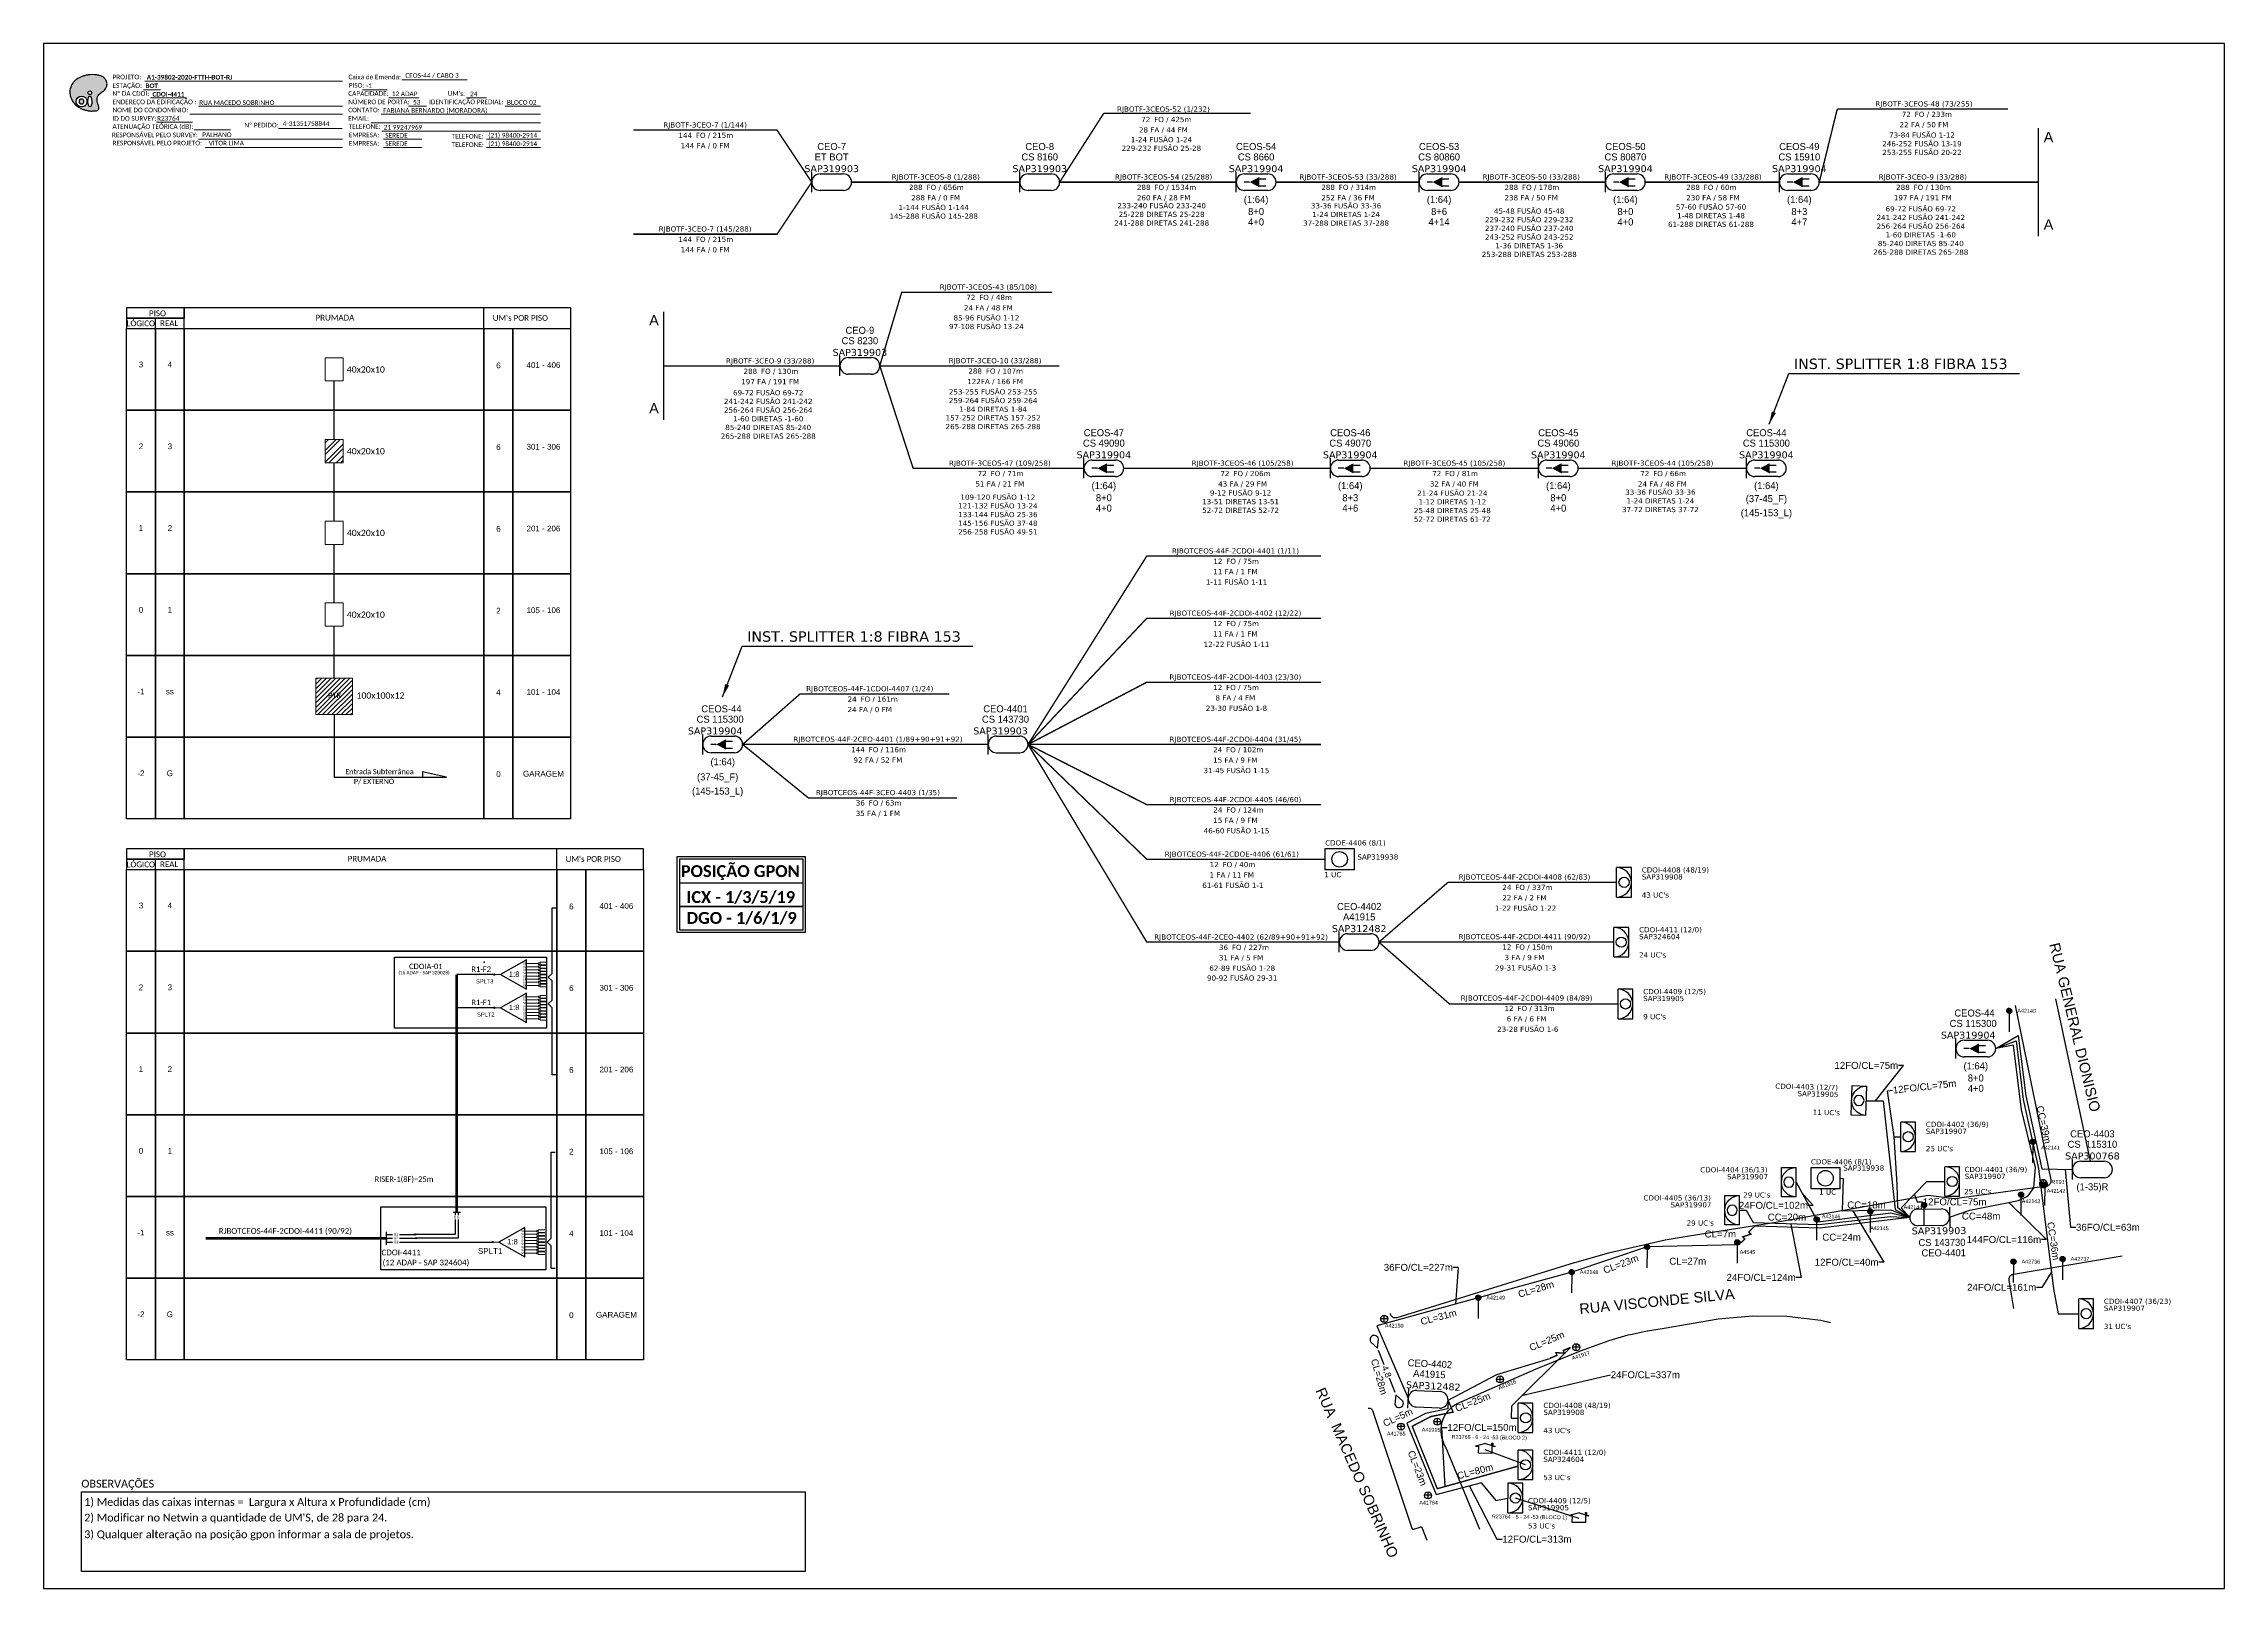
# Paper-space layout 'CDOI-4411' of a CAD drawing. Extents: x 11 to 828, y 8 to 586.
# The model-space entities are those that its viewports show. They can reach past a viewport. Long polylines and large blocks are cut down to what shows.
import ezdxf
from ezdxf.enums import TextEntityAlignment as Align

# ---------------------------------------------------------------- set-up
doc = ezdxf.new("R2010")
doc.units = 0
doc.linetypes.add('DIVIDE', pattern=[1.25, 0.5, -0.25, 0, -0.25, 0, -0.25])
for name, color, linetype in [('CAP a instalar', 1, 'Continuous'), ('CD a instalar', 1, 'Continuous'), ('CDO_INTERIOR', 255, 'Continuous'), ('CDOE', 1, 'Continuous'), ('CEO', 1, 'Continuous'), ('CEOS', 1, 'Continuous'), ('GIR_LV_EDIFICIOS', 7, 'Continuous'), ('label_cabos', 7, 'Continuous'), ('LAYOUT', 7, 'Continuous'), ('LEGENDAS_INFRAESTRUTURAS', 7, 'Continuous'), ('MUB_QUADRAS', 253, 'Continuous'), ('NOS_DE_INFRAESTRUTURA', 7, 'Continuous'), ('SEGMENTO_texto', 7, 'Continuous')]:
    doc.layers.add(name, color=color, linetype=linetype)
doc.layers.add('Texto_Cabos', color=1, linetype='Continuous', lineweight=20)
doc.styles.add('ARIAL', font='arial.ttf')
doc.styles.add('siredit', font='verdana.ttf')
doc.styles.get("Standard").update_dxf_attribs({"font": 'arial.ttf'})
doc.styles.add('Style-font000', font='font000.shx')
doc.styles.add('WMF-Calibri0', font='CALIBRI.TTF')
doc.styles.add('WMF-Calibri1', font='CALIBRIB.TTF')
doc.linetypes.add('FENCELINE1', pattern='A,0.25,-0.1,[133,ltypeshp.shx,S=0.1,R=0,X=-0.1,Y=0],-0.1,1', length=1.45)
doc.dimstyles.get("Standard").update_dxf_attribs({"dimtxt": 0.18, "dimasz": 0.18, "dimexe": 0.18, "dimexo": 0.0625, "dimgap": 0.09, "dimtad": 0, "dimtih": 1, "dimtoh": 1, "dimdec": 4, "dimzin": 0, "dimdsep": 46, "dimtxsty": 'Standard', "dimcen": 0.09, "dimadec": 0, "dimazin": 0, "dimtfac": 1, "dimtdec": 4, "dimtofl": 0, "dimtmove": 0, "dimatfit": 3, "dimfxl": 0, "dimtolj": 1, "dimtzin": 0, "dimarcsym": 0})

# ---------------------------------------------------------------- blocks, each defined once
blk = doc.blocks.new('*X36')
at = {"color": 0}
for p, q in [((-0.679997, 0.416018), (-0.018018, 1.077997)), ((-0.679809, 0.433884), (-0.035884, 1.077809)), ((-0.679715, 0.398622), (-0.000622, 1.077715)), ((-0.67911, 0.452261), (-0.054261, 1.07711)), ((-0.678999, 0.381661), (0.016339, 1.076999)), ((-0.677877, 0.365105), (0.032895, 1.075877)), ((-0.677853, 0.471196), (-0.073196, 1.075853)), ((-0.676376, 0.348929), (0.049071, 1.074376)), ((-0.675978, 0.490748), (-0.092748, 1.073978)), ((-0.674518, 0.333109), (0.064891, 1.072518)), ((-0.673417, 0.510987), (-0.112987, 1.071417)), ((-0.672323, 0.317627), (0.080373, 1.070323)), ((-0.67008, 0.532002), (-0.134002, 1.06808)), ((-0.669809, 0.302463), (0.095537, 1.067809)), ((-0.666991, 0.287604), (0.110396, 1.064991)), ((-0.665856, 0.553903), (-0.155903, 1.063856)), ((-0.663883, 0.273034), (0.124966, 1.061883)), ((-0.660603, 0.576834), (-0.178834, 1.058603)), ((-0.660497, 0.258742), (0.139258, 1.058497)), ((-0.656846, 0.244715), (0.153285, 1.054846)), ((-0.654125, 0.600989), (-0.202989, 1.052125)), ((-0.652938, 0.230945), (0.167055, 1.050938)), ((-0.648783, 0.217422), (0.180578, 1.046783)), ((-0.646156, 0.626637), (-0.228637, 1.044156)), ((-0.64439, 0.204138), (0.193862, 1.04239)), ((-0.639766, 0.191085), (0.206915, 1.037766)), ((-0.636298, 0.654172), (-0.256172, 1.034298)), ((-0.634917, 0.178256), (0.219744, 1.032917)), ((-0.62985, 0.165645), (0.232355, 1.02785)), ((-0.624571, 0.153247), (0.244753, 1.022571)), ((-0.623925, 0.684222), (-0.286222, 1.021925)), ((-0.619084, 0.141056), (0.256944, 1.017084)), ((-0.613395, 0.129067), (0.268933, 1.011395)), ((-0.607932, 0.717893), (-0.319893, 1.005932)), ((-0.607508, 0.117277), (0.280723, 1.005508)), ((-0.601426, 0.10568), (0.29232, 0.999426)), ((-0.595154, 0.094275), (0.303725, 0.993154)), ((-0.588694, 0.083057), (0.314943, 0.986694)), ((-0.58596, 0.757543), (-0.359543, 0.98396)), ((-0.58205, 0.072024), (0.325976, 0.98005)), ((-0.575224, 0.061172), (0.336828, 0.973224)), ((-0.568219, 0.0505), (0.3475, 0.966219)), ((-0.561036, 0.040005), (0.357995, 0.959036)), ((-0.553678, 0.029685), (0.368315, 0.951678)), ((-0.550397, 0.810783), (-0.412783, 0.948397)), ((-0.546146, 0.01954), (0.37846, 0.944146)), ((-0.538442, 0.009566), (0.388434, 0.936442)), ((-0.530567, -0.000236), (0.398236, 0.928567)), ((-0.522522, -0.009869), (0.407869, 0.920522)), ((-0.514308, -0.019333), (0.417333, 0.912308)), ((-0.505925, -0.028628), (0.426628, 0.903925)), ((-0.497375, -0.037756), (0.435756, 0.895375)), ((-0.488657, -0.046715), (0.444715, 0.886657)), ((-0.479772, -0.055508), (0.453508, 0.877772)), ((-0.470719, -0.064133), (0.462133, 0.868719)), ((-0.461499, -0.07259), (0.47059, 0.859499)), ((-0.45211, -0.080879), (0.478879, 0.85011)), ((-0.442553, -0.089), (0.487, 0.840553)), ((-0.432826, -0.096951), (0.494951, 0.830826)), ((-0.422929, -0.104731), (0.502731, 0.820929)), ((-0.41286, -0.11234), (0.51034, 0.81086)), ((-0.402619, -0.119776), (0.517776, 0.800619)), ((-0.392202, -0.127037), (0.525037, 0.790202)), ((-0.381609, -0.134122), (0.532122, 0.779609)), ((-0.370838, -0.141028), (0.539028, 0.768838)), ((-0.359886, -0.147754), (0.545754, 0.757886)), ((-0.348751, -0.154296), (0.552296, 0.746751)), ((-0.337429, -0.160652), (0.558652, 0.735429)), ((-0.325919, -0.16682), (0.56482, 0.723919)), ((-0.314215, -0.172794), (0.570794, 0.712215)), ((-0.302316, -0.178572), (0.576572, 0.700316)), ((-0.290215, -0.184149), (0.582149, 0.688215)), ((-0.27791, -0.189522), (0.587522, 0.67591)), ((-0.265395, -0.194684), (0.592684, 0.663395)), ((-0.252664, -0.199631), (0.597631, 0.650664)), ((-0.239711, -0.204356), (0.602356, 0.637711)), ((-0.226531, -0.208853), (0.606853, 0.624531)), ((-0.213115, -0.213115), (0.611115, 0.611115)), ((-0.199456, -0.217134), (0.615134, 0.597456)), ((-0.185546, -0.220901), (0.618901, 0.583546)), ((-0.171373, -0.224406), (0.622406, 0.569373)), ((-0.156929, -0.22764), (0.62564, 0.554929)), ((-0.1422, -0.230589), (0.628589, 0.5402)), ((-0.127174, -0.23324), (0.63124, 0.525174)), ((-0.111836, -0.23558), (0.63358, 0.509836)), ((-0.096169, -0.23759), (0.63559, 0.494169)), ((-0.080154, -0.239253), (0.637253, 0.478154)), ((-0.06377, -0.240547), (0.638547, 0.46177)), ((-0.046993, -0.241448), (0.639448, 0.444993)), ((-0.029795, -0.241927), (0.639927, 0.427795)), ((-0.012144, -0.241953), (0.639953, 0.410144)), ((0.006, -0.241488), (0.639488, 0.392)), ((0.024679, -0.240486), (0.638486, 0.373321)), ((0.043948, -0.238895), (0.636895, 0.354052)), ((0.063871, -0.236649), (0.634649, 0.334129)), ((0.084528, -0.23367), (0.63167, 0.313472)), ((0.106018, -0.229858), (0.627858, 0.291982)), ((0.12847, -0.225084), (0.623084, 0.26953)), ((0.152051, -0.21918), (0.61718, 0.245949)), ((0.176993, -0.211916), (0.609916, 0.221007)), ((0.203627, -0.20296), (0.60096, 0.194373)), ((0.232456, -0.191808), (0.589808, 0.165544)), ((0.264325, -0.177617), (0.575617, 0.133675)), ((0.300865, -0.158754), (0.556754, 0.097135)), ((0.346227, -0.13107), (0.52907, 0.051773)), ((0.43272, -0.062254), (0.460254, -0.03472))]:
    blk.add_line(p, q, dxfattribs=at)
blk = doc.blocks.new('PTPT')
at = {"color": 0}
blk.add_line((-0.0000002, -0.0000024), (-0.0000002, -0.0000498), dxfattribs=at)
blk.add_circle((-0.0000002, 0.0000042), 0.0000066, dxfattribs=at)
at = {"color": 0, "xscale": 1e-05, "yscale": 1e-05, "zscale": 1e-05}
blk.add_blockref('*X36', (0, 0), dxfattribs=at)
blk = doc.blocks.new('RTRT')
at = {"color": 0}
for p, q in [((-0.000003, 0.0000027), (-0.0000072, 0.0000069)), ((-0.0000001, 0.0000038), (-0.0000001, 0.0000098)), ((0.0000027, 0.0000027), (0.0000069, 0.0000069)), ((-0.0000041, -0.0000002), (-0.0000101, -0.0000002)), ((-0.000003, -0.000003), (-0.0000072, -0.0000072)), ((-0.0000001, -0.0000042), (-0.0000001, -0.0000102)), ((0.0000027, -0.000003), (0.0000069, -0.0000072)), ((0.0000039, -0.0000002), (0.0000099, -0.0000002))]:
    blk.add_line(p, q, dxfattribs=at)
for points in [[(0.0000099, -0.0000002, 0), (0.0000099, 0.0000003, 0), (0.0000098, 0.0000008, 0), (0.0000098, 0.0000013, 0), (0.0000097, 0.0000018, 0), (0.0000096, 0.0000023, 0), (0.0000094, 0.0000027, 0), (0.0000093, 0.0000032, 0), (0.0000091, 0.0000037, 0), (0.0000089, 0.0000041, 0), (0.0000087, 0.0000045, 0), (0.0000085, 0.000005, 0), (0.0000082, 0.0000054, 0), (0.0000079, 0.0000058, 0), (0.0000076, 0.0000062, 0), (0.0000073, 0.0000065, 0), (0.0000069, 0.0000069, 0), (0.0000066, 0.0000072, 0), (0.0000062, 0.0000076, 0), (0.0000058, 0.0000079, 0), (0.0000054, 0.0000081, 0), (0.000005, 0.0000084, 0), (0.0000046, 0.0000087, 0), (0.0000042, 0.0000089, 0), (0.0000037, 0.0000091, 0), (0.0000032, 0.0000092, 0), (0.0000028, 0.0000094, 0), (0.0000023, 0.0000095, 0), (0.0000018, 0.0000096, 0), (0.0000013, 0.0000097, 0), (0.0000009, 0.0000098, 0), (0.0000004, 0.0000098, 0), (-0.0000001, 0.0000098, 0), (-0.0000006, 0.0000098, 0), (-0.0000011, 0.0000098, 0), (-0.0000016, 0.0000097, 0), (-0.0000021, 0.0000096, 0), (-0.0000026, 0.0000095, 0), (-0.000003, 0.0000094, 0), (-0.0000035, 0.0000092, 0), (-0.000004, 0.0000091, 0), (-0.0000044, 0.0000089, 0), (-0.0000048, 0.0000087, 0), (-0.0000053, 0.0000084, 0), (-0.0000057, 0.0000081, 0), (-0.0000061, 0.0000079, 0), (-0.0000065, 0.0000076, 0), (-0.0000068, 0.0000072, 0), (-0.0000072, 0.0000069, 0), (-0.0000075, 0.0000065, 0), (-0.0000079, 0.0000062, 0), (-0.0000082, 0.0000058, 0), (-0.0000084, 0.0000054, 0), (-0.0000087, 0.000005, 0), (-0.0000089, 0.0000045, 0), (-0.0000092, 0.0000041, 0), (-0.0000094, 0.0000037, 0), (-0.0000095, 0.0000032, 0), (-0.0000097, 0.0000027, 0), (-0.0000098, 0.0000023, 0), (-0.0000099, 0.0000018, 0), (-0.00001, 0.0000013, 0), (-0.0000101, 0.0000008, 0), (-0.0000101, 0.0000003, 0), (-0.0000101, -0.0000002, 0), (-0.0000101, -0.0000007, 0), (-0.0000101, -0.0000011, 0), (-0.00001, -0.0000016, 0), (-0.0000099, -0.0000021, 0), (-0.0000098, -0.0000026, 0), (-0.0000097, -0.0000031, 0), (-0.0000095, -0.0000035, 0), (-0.0000094, -0.000004, 0), (-0.0000092, -0.0000044, 0), (-0.0000089, -0.0000049, 0), (-0.0000087, -0.0000053, 0), (-0.0000084, -0.0000057, 0), (-0.0000082, -0.0000061, 0), (-0.0000079, -0.0000065, 0), (-0.0000075, -0.0000069, 0), (-0.0000072, -0.0000072, 0), (-0.0000068, -0.0000076, 0), (-0.0000065, -0.0000079, 0), (-0.0000061, -0.0000082, 0), (-0.0000057, -0.0000085, 0), (-0.0000053, -0.0000087, 0), (-0.0000048, -0.000009, 0), (-0.0000044, -0.0000092, 0), (-0.000004, -0.0000094, 0), (-0.0000035, -0.0000096, 0), (-0.000003, -0.0000097, 0), (-0.0000026, -0.0000099, 0), (-0.0000021, -0.00001, 0), (-0.0000016, -0.0000101, 0), (-0.0000011, -0.0000101, 0), (-0.0000006, -0.0000102, 0), (-0.0000001, -0.0000102, 0), (0.0000004, -0.0000102, 0), (0.0000009, -0.0000101, 0), (0.0000013, -0.0000101, 0), (0.0000018, -0.00001, 0), (0.0000023, -0.0000099, 0), (0.0000028, -0.0000097, 0), (0.0000032, -0.0000096, 0), (0.0000037, -0.0000094, 0), (0.0000042, -0.0000092, 0), (0.0000046, -0.000009, 0), (0.000005, -0.0000087, 0), (0.0000054, -0.0000085, 0), (0.0000058, -0.0000082, 0), (0.0000062, -0.0000079, 0), (0.0000066, -0.0000076, 0), (0.0000069, -0.0000072, 0), (0.0000073, -0.0000069, 0), (0.0000076, -0.0000065, 0), (0.0000079, -0.0000061, 0), (0.0000082, -0.0000057, 0), (0.0000085, -0.0000053, 0), (0.0000087, -0.0000049, 0), (0.0000089, -0.0000044, 0), (0.0000091, -0.000004, 0), (0.0000093, -0.0000035, 0), (0.0000094, -0.0000031, 0), (0.0000096, -0.0000026, 0), (0.0000097, -0.0000021, 0), (0.0000098, -0.0000016, 0), (0.0000098, -0.0000011, 0), (0.0000099, -0.0000007, 0), (0.0000099, -0.0000002, 0)], [(0.0000039, -0.0000002, 0), (0.0000039, 0, 0), (0.0000039, 0.0000002, 0), (0.0000038, 0.0000004, 0), (0.0000038, 0.0000006, 0), (0.0000038, 0.0000008, 0), (0.0000037, 0.000001, 0), (0.0000036, 0.0000012, 0), (0.0000036, 0.0000014, 0), (0.0000035, 0.0000015, 0), (0.0000034, 0.0000017, 0), (0.0000033, 0.0000019, 0), (0.0000032, 0.0000021, 0), (0.0000031, 0.0000022, 0), (0.000003, 0.0000024, 0), (0.0000028, 0.0000025, 0), (0.0000027, 0.0000027, 0), (0.0000026, 0.0000028, 0), (0.0000024, 0.0000029, 0), (0.0000023, 0.000003, 0), (0.0000021, 0.0000032, 0), (0.0000019, 0.0000033, 0), (0.0000018, 0.0000034, 0), (0.0000016, 0.0000035, 0), (0.0000014, 0.0000035, 0), (0.0000012, 0.0000036, 0), (0.000001, 0.0000037, 0), (0.0000008, 0.0000037, 0), (0.0000007, 0.0000038, 0), (0.0000005, 0.0000038, 0), (0.0000003, 0.0000038, 0), (0.0000001, 0.0000038, 0), (-0.0000001, 0.0000038, 0), (-0.0000003, 0.0000038, 0), (-0.0000005, 0.0000038, 0), (-0.0000007, 0.0000038, 0), (-0.0000009, 0.0000038, 0), (-0.0000011, 0.0000037, 0), (-0.0000013, 0.0000037, 0), (-0.0000015, 0.0000036, 0), (-0.0000017, 0.0000035, 0), (-0.0000018, 0.0000035, 0), (-0.000002, 0.0000034, 0), (-0.0000022, 0.0000033, 0), (-0.0000023, 0.0000032, 0), (-0.0000025, 0.000003, 0), (-0.0000027, 0.0000029, 0), (-0.0000028, 0.0000028, 0), (-0.000003, 0.0000027, 0), (-0.0000031, 0.0000025, 0), (-0.0000032, 0.0000024, 0), (-0.0000033, 0.0000022, 0), (-0.0000034, 0.0000021, 0), (-0.0000036, 0.0000019, 0), (-0.0000037, 0.0000017, 0), (-0.0000037, 0.0000015, 0), (-0.0000038, 0.0000014, 0), (-0.0000039, 0.0000012, 0), (-0.000004, 0.000001, 0), (-0.000004, 0.0000008, 0), (-0.000004, 0.0000006, 0), (-0.0000041, 0.0000004, 0), (-0.0000041, 0.0000002, 0), (-0.0000041, 0, 0), (-0.0000041, -0.0000002, 0), (-0.0000041, -0.0000004, 0), (-0.0000041, -0.0000006, 0), (-0.0000041, -0.0000008, 0), (-0.000004, -0.0000009, 0), (-0.000004, -0.0000011, 0), (-0.000004, -0.0000013, 0), (-0.0000039, -0.0000015, 0), (-0.0000038, -0.0000017, 0), (-0.0000037, -0.0000019, 0), (-0.0000037, -0.0000021, 0), (-0.0000036, -0.0000022, 0), (-0.0000034, -0.0000024, 0), (-0.0000033, -0.0000025, 0), (-0.0000032, -0.0000027, 0), (-0.0000031, -0.0000029, 0), (-0.000003, -0.000003, 0), (-0.0000028, -0.0000031, 0), (-0.0000027, -0.0000033, 0), (-0.0000025, -0.0000034, 0), (-0.0000023, -0.0000035, 0), (-0.0000022, -0.0000036, 0), (-0.000002, -0.0000037, 0), (-0.0000018, -0.0000038, 0), (-0.0000017, -0.0000039, 0), (-0.0000015, -0.0000039, 0), (-0.0000013, -0.000004, 0), (-0.0000011, -0.000004, 0), (-0.0000009, -0.0000041, 0), (-0.0000007, -0.0000041, 0), (-0.0000005, -0.0000041, 0), (-0.0000003, -0.0000042, 0), (-0.0000001, -0.0000042, 0), (0.0000001, -0.0000042, 0), (0.0000003, -0.0000041, 0), (0.0000005, -0.0000041, 0), (0.0000007, -0.0000041, 0), (0.0000008, -0.000004, 0), (0.000001, -0.000004, 0), (0.0000012, -0.0000039, 0), (0.0000014, -0.0000039, 0), (0.0000016, -0.0000038, 0), (0.0000018, -0.0000037, 0), (0.0000019, -0.0000036, 0), (0.0000021, -0.0000035, 0), (0.0000023, -0.0000034, 0), (0.0000024, -0.0000033, 0), (0.0000026, -0.0000031, 0), (0.0000027, -0.000003, 0), (0.0000028, -0.0000029, 0), (0.000003, -0.0000027, 0), (0.0000031, -0.0000025, 0), (0.0000032, -0.0000024, 0), (0.0000033, -0.0000022, 0), (0.0000034, -0.0000021, 0), (0.0000035, -0.0000019, 0), (0.0000036, -0.0000017, 0), (0.0000036, -0.0000015, 0), (0.0000037, -0.0000013, 0), (0.0000038, -0.0000011, 0), (0.0000038, -0.0000009, 0), (0.0000038, -0.0000008, 0), (0.0000039, -0.0000006, 0), (0.0000039, -0.0000004, 0), (0.0000039, -0.0000002, 0)]]:
    blk.add_polyline3d(points, dxfattribs=at)
blk = doc.blocks.new('LVLV')
for p, q in [((0, 0.0000254), (-0.0000251, 0.000018)), ((-0.0000251, 0.000018), (-0.0000173, 0.000018)), ((-0.0000172, 0), (-0.0000172, 0.0000179)), ((0.0000172, 0), (-0.0000172, 0)), ((0, 0.0000254), (0.0000251, 0.000018)), ((0.0000169, 0.0000264), (0.0000195, 0.0000264)), ((0.0000169, 0.0000205), (0.0000169, 0.0000264)), ((0.0000251, 0.000018), (0.0000172, 0.000018)), ((0.0000172, 0.000018), (0.0000172, 0)), ((0.0000195, 0.0000264), (0.0000195, 0.0000198))]:
    blk.add_line(p, q)
blk = doc.blocks.new('CDO_INTERIOR')
at = {"layer": 'CDO_INTERIOR'}
for p, q in [((0.167, 0.167), (0, 0.167)), ((0.167, -0.167), (0.167, 0.167)), ((0, -0.167), (0.167, -0.167))]:
    blk.add_line(p, q, dxfattribs=at)
blk.add_lwpolyline([(0, -0.167), (0, 0.167)], dxfattribs=at)
blk.add_circle((0.084, 0), 0.0577, dxfattribs=at)
blk.add_arc((0, 0), 0.167, 269.9724, 89.9724, dxfattribs=at)
at = {"layer": 'CDO_INTERIOR', "flags": 1}
for tag, height, style, p in [('ID', 0.0591, 'siredit', (0, 0.551)), ('FIBRAS_FUSIONADAS', 0.0591, 'Style-font000', (0, 0.373)), ('FIBRAS_RESERVA', 0.0591, 'Style-font000', (0, 0.275)), ('COORX', 0.0394, 'siredit', (0, 0)), ('COORY', 0.0394, 'siredit', (0, 0))]:
    blk.add_attdef(tag, text='', height=height, rotation=359.9724, dxfattribs=dict(at, style=style)).set_placement(p, align=Align.MIDDLE_LEFT)
at = {"layer": 'CDO_INTERIOR', "style": 'siredit'}
for tag, height, p in [('Nº_UCs', 0.0591, (0, 0.472)), ('TIPO_CDO', 0.0591, (0.285, 0.062)), ('CDO', 0.0591, (0.286, 0.141)), ('NºRAISER', 0.0394, (0.285, -0.016)), ('SPLITER_32_1', 0.0512, (1.081, 0.141)), ('SPLITER_32_2', 0.0512, (1.081, 0.062)), ('SPLITER_32_3', 0.0512, (1.081, -0.017)), ('SPLITER_32_4', 0.0394, (0.285, -0.174)), ('NºPP', 0.0394, (0.285, -0.095)), ('SPLITER_4/8_1', 0.0512, (1.081, -0.096)), ('SPLITER_4/8_2', 0.0512, (1.081, -0.174)), ('SPLITER_4/8_3', 0.0512, (1.081, -0.253)), ('SPLITER_4/8_4', 0.0512, (1.081, -0.332))]:
    blk.add_attdef(tag, text='', height=height, rotation=359.9724, dxfattribs=at).set_placement(p, align=Align.MIDDLE_LEFT)
blk = doc.blocks.new('SPLT_1-8_SC-APC')
at = {"color": 1, "lineweight": 0}
blk.add_lwpolyline([(-17.04, -7.55), (-19.26, -7.55)], dxfattribs=at)
at = {"color": 1}
blk.add_lwpolyline([(-7.37, -2.1), (-17.04, -7.55), (-7.37, -13), (-7.37, -2.1)], dxfattribs=at)
at = {"color": 3, "lineweight": 0}
for points in [[(-2.99, -3.51), (-7.37, -3.51)], [(-7.37, -4.66), (-2.99, -4.66)], [(-7.37, -5.82), (-2.99, -5.82)], [(-7.37, -6.97), (-2.99, -6.97)], [(-2.41, -3.02), (-2.41, -4)], [(-2.41, -3.02), (0, -3.02)], [(-2.41, -4), (0, -4)], [(-2.41, -4.17), (-2.41, -5.16)], [(-2.41, -4.17), (0, -4.17)], [(-2.41, -5.16), (0, -5.16)], [(-2.41, -5.32), (-2.41, -6.31)], [(-2.41, -5.32), (0, -5.32)], [(-2.41, -6.31), (0, -6.31)], [(-2.41, -6.48), (-2.41, -7.46)], [(-2.41, -6.48), (0, -6.48)], [(-2.41, -7.46), (0, -7.46)], [(-2.41, -7.63), (-2.41, -8.62)], [(-2.41, -7.63), (0, -7.63)], [(-7.37, -8.12), (-2.99, -8.12)], [(-7.37, -9.28), (-2.99, -9.28)], [(-7.37, -10.43), (-2.99, -10.43)], [(-7.37, -11.58), (-2.99, -11.58)], [(-2.41, -8.62), (0, -8.62)], [(-2.41, -8.78), (-2.41, -9.77)], [(-2.41, -8.78), (0, -8.78)], [(-2.41, -9.77), (0, -9.77)], [(-2.41, -9.94), (-2.41, -10.92)], [(-2.41, -9.94), (0, -9.94)], [(-2.41, -10.92), (0, -10.92)], [(-2.41, -11.09), (-2.41, -12.08)], [(-2.41, -11.09), (0, -11.09)], [(-2.41, -12.08), (0, -12.08)]]:
    blk.add_lwpolyline(points, dxfattribs=at)
for points in [[(-2.99, -3.22), (-2.41, -3.22), (-2.41, -3.8), (-2.99, -3.8)], [(-2.99, -4.38), (-2.41, -4.38), (-2.41, -4.95), (-2.99, -4.95)], [(-2.99, -5.53), (-2.41, -5.53), (-2.41, -6.1), (-2.99, -6.1)], [(-2.99, -6.68), (-2.41, -6.68), (-2.41, -7.26), (-2.99, -7.26)], [(-2.99, -7.84), (-2.41, -7.84), (-2.41, -8.41), (-2.99, -8.41)], [(-2.99, -8.99), (-2.41, -8.99), (-2.41, -9.56), (-2.99, -9.56)], [(-2.99, -10.14), (-2.41, -10.14), (-2.41, -10.72), (-2.99, -10.72)], [(-2.99, -11.3), (-2.41, -11.3), (-2.41, -11.87), (-2.99, -11.87)]]:
    blk.add_lwpolyline(points, close=True, dxfattribs=at)
at = {"color": 1, "style": 'ARIAL'}
for s, height, p in [('1:8', 2, (-13.91, -8.4)), ('S1', 0.75, (-8.74, -3.78)), ('S2', 0.75, (-8.74, -4.97)), ('S3', 0.75, (-8.74, -6.18)), ('S4', 0.75, (-8.74, -7.36)), ('S5', 0.75, (-8.74, -8.57)), ('S6', 0.75, (-8.74, -9.69)), ('S7', 0.75, (-8.74, -10.78)), ('S8', 0.75, (-8.74, -11.9))]:
    blk.add_text(s, height=height, dxfattribs=at).set_placement(p)
blk = doc.blocks.new('A$C415C251F')
at = {"color": 3}
blk.add_point((0, 0), dxfattribs=at)
blk = doc.blocks.new('LEG_CDOIA8_C-SPLT_DIR')
at = {"color": 3}
blk.add_blockref('A$C415C251F', (0, 0), dxfattribs=at)
at = {"color": 1, "style": 'WMF-Calibri0', "flags": 4}
blk.add_attdef('CDO', (-26.84, -2.61), '', height=2, dxfattribs=at)
blk.add_attdef('MODELO', text='', height=1.5, dxfattribs=at).set_placement((-22.23, -4.54), align=Align.CENTER)
at = {"style": 'ARIAL', "flags": 4}
blk.add_attdef('SPLITAGEM', text='', height=1.5, dxfattribs=at).set_placement((-18.36, -12.59), align=Align.CENTER)
blk = doc.blocks.new('SPLITTER_')
blk.add_point((0, 0))
at = {"style": 'ARIAL', "flags": 4}
blk.add_attdef('SPLT', (0, -3.26), '', height=1.5, dxfattribs=at)
blk = doc.blocks.new('OI')
h = blk.add_hatch(color=40)
edge = h.paths.add_edge_path()
edge.add_spline(control_points=[(4.35, -0.67), (3.92, -0.99), (3.26, -1.5), (2.81, -2.59), (2.9, -3.5), (3.06, -4.27), (3.31, -4.85), (3.37, -5.39), (3.4, -5.88), (3.2, -6.4), (2.54, -6.61), (1.65, -6.63), (0.55, -6.67), (-0.56, -6.42), (-1.61, -6.14), (-2.77, -5.61), (-3.92, -4.77), (-4.89, -3.7), (-5.34, -2.65), (-5.6, -1.94), (-5.85, -0.96), (-5.71, 0.47), (-5.1, 2.02), (-4.14, 3.02), (-3.3, 3.61), (-2.37, 4.16), (-1.36, 4.44), (-0.56, 4.7), (0.79, 4.85), (2.24, 4.97), (3.79, 4.57), (4.67, 4.21), (5.44, 3.65), (5.76, 2.99), (6.03, 2.21), (6.01, 1.46), (5.72, 0.64), (5.31, 0.08), (4.88, -0.38), (4.51, -0.55), (4.35, -0.67)], knot_values=[0, 0, 0, 0, 1.60434, 2.417191, 3.427595, 4.282808, 4.776746, 5.304182, 5.888771, 6.258406, 6.858137, 7.79129, 8.986195, 10.124242, 11.187857, 12.242908, 13.953784, 15.414161, 16.515391, 17.349188, 17.675853, 19.552021, 21.515531, 22.568638, 23.63245, 24.621084, 25.782718, 26.745347, 27.142653, 29.870543, 31.004649, 31.921532, 32.709589, 33.801391, 34.042471, 35.192333, 35.971461, 36.628871, 37.254359, 37.836911, 37.836911, 37.836911, 37.836911], degree=3, periodic=0)
h.paths.add_polyline_path([(1.13, -0.87, -1), (-0.04, -0.87, -1)], flags=16)
edge = h.paths.add_edge_path(flags=16)
edge.add_ellipse((0.56, -3.59), major_axis=(-0.02, 1.71), ratio=0.361305, start_angle=0, end_angle=360)
h.paths.add_polyline_path([(-0.36, -3.62, -1), (-3.8, -3.62, -1)], flags=16)
edge = h.paths.add_edge_path(flags=0)
edge.add_ellipse((-2.08, -3.62), major_axis=(0, 0.885), ratio=0.758294, start_angle=0, end_angle=360)
at = {"color": 40}
for centre, radius in [((-2.08, -3.62), 1.72), ((0.54, -0.87), 0.587)]:
    blk.add_circle(centre, radius, dxfattribs=at)
blk.add_ellipse((-2.08, -3.62), major_axis=(0, 0.885), ratio=0.758294, start_param=-3.141592653589792, end_param=3.141592653589792, dxfattribs=at)
blk.add_ellipse((0.56, -3.59), major_axis=(-0.02, 1.71), ratio=0.361305, dxfattribs=at)
at = {"color": 40, "start_tangent": (-0.800898, -0.598801), "end_tangent": (-0.800898, -0.598801)}
blk.add_spline([(4.35, -0.67), (3.2, -1.78), (2.9, -2.54), (2.92, -3.55), (3.12, -4.38), (3.28, -4.85), (3.37, -5.37), (3.35, -5.95), (3.2, -6.29), (2.66, -6.55), (1.73, -6.63), (0.54, -6.62), (-0.58, -6.41), (-1.6, -6.11), (-2.56, -5.67), (-3.95, -4.67), (-4.89, -3.56), (-5.37, -2.56), (-5.64, -1.78), (-5.72, -1.46), (-5.63, 0.42), (-4.84, 2.22), (-4.13, 2.99), (-3.27, 3.62), (-2.4, 4.09), (-1.3, 4.47), (-0.37, 4.72), (0.02, 4.77), (2.75, 4.8), (3.85, 4.53), (4.69, 4.16), (5.31, 3.68), (5.85, 2.73), (5.93, 2.5), (5.94, 1.35), (5.67, 0.62), (5.29, 0.08), (4.84, -0.36), (4.35, -0.67)], degree=3, dxfattribs=at)

msp = doc.modelspace()

# ---------------------------------------------------------------- hatches: boundary and pattern name
at = {"lineweight": 0}
h = msp.add_hatch(dxfattribs=at)
h.set_pattern_fill('STEEL', color=1, style=0)
h.set_pattern_definition([(45, (0.4922, 5e-13), (-2.245064, 2.245064), []), (45, (0.4922, 1.5875), (-2.245064, 2.245064), [])])
h.paths.add_polyline_path([(18.96, 1146.8), (25.82, 1146.8), (25.82, 1137.86), (18.96, 1137.86)])
h = msp.add_hatch()
h.set_pattern_fill('ANSI31', color=1, scale=0.4, style=0)
h.set_pattern_definition([(45, (156.1661, 288.3689), (-0.8980256, 0.8980256), [])])
h.paths.add_polyline_path([(29.41, 1055.05), (15.36, 1055.05), (15.36, 1041), (29.41, 1041)])
h.paths.add_polyline_path([(19.57, 1046.9), (25.62, 1046.9), (25.62, 1049.99), (19.57, 1049.99)], flags=24)
h = msp.add_hatch(color=3)
h.dxf.hatch_style = 1
edge = h.paths.add_edge_path()
edge.add_arc((84.04, 941.05), 0.266, 0, 360)
h = msp.add_hatch(color=3)
h.dxf.hatch_style = 1
edge = h.paths.add_edge_path()
edge.add_arc((84.04, 928.27), 0.266, 0, 360)
h = msp.add_hatch(color=3)
h.dxf.hatch_style = 1
edge = h.paths.add_edge_path()
edge.add_arc((53.44, 841.15), 0.251, 0, 360)
h = msp.add_hatch(color=3)
h.dxf.hatch_style = 1
edge = h.paths.add_edge_path()
edge.add_arc((53.98, 839.68), 0.251, 0, 360)
h = msp.add_hatch(color=3)
h.dxf.hatch_style = 1
edge = h.paths.add_edge_path()
edge.add_arc((83.39, 838.16), 0.251, 0, 360)

# ---------------------------------------------------------------- linework, layer by layer
at = {"color": 7}
for p, q in [((677.75, 1224.98), (677.75, 1266.51)), ((149.13, 1154.33), (149.13, 1195.86))]:
    msp.add_line(p, q, dxfattribs=at)
at = {"color": 2}
for p, q in [((677.75, 1227.39), (677.75, 1227.39)), ((149.13, 1156.73), (149.13, 1156.73))]:
    msp.add_line(p, q, dxfattribs=at)
at = {"color": 3}
for p, q in [((22.39, 1146.8), (22.39, 1169.3)), ((22.39, 1115.36), (22.39, 1137.86)), ((22.39, 1083.93), (22.39, 1106.43)), ((22.39, 1055.05), (22.39, 1074.99))]:
    msp.add_line(p, q, dxfattribs=at)
at = {"color": 4}
msp.add_line((480.52, 752.55), (465.03, 758.24), dxfattribs=at)
for points in [[(-89.32, 705.02), (749.25, 705.02), (749.25, 1299.02), (-89.32, 1299.02), (-89.32, 705.02)], [(-46.32, 1189.48), (-46.32, 1193.43)], [(79.99, 1197.38), (-35.21, 1197.38), (-35.21, 1197.38), (-35.21, 1193.43)], [(79.99, 1189.48), (79.99, 1197.38)], [(79.99, 1189.48), (113.35, 1189.48), (113.35, 1197.38), (79.99, 1197.38)], [(22.39, 1041), (22.39, 1016.91), (65.6, 1016.91), (56.43, 1019.05), (56.43, 1016.91)], [(-46.32, 981.44), (-46.32, 985.39)], [(108.03, 989.34), (-35.21, 989.34), (-35.21, 989.34), (-35.21, 985.39)], [(108.03, 981.44), (108.03, 989.34)], [(108.03, 981.44), (141.39, 981.44), (141.39, 989.34), (108.03, 989.34)], [(42.51, 839.66), (42.51, 838.96)], [(42.51, 838.16), (44.8, 838.16)], [(47.48, 838.16), (83.39, 838.16), (83.39, 838.16)]]:
    msp.add_lwpolyline(points)
at = {"color": 7, "lineweight": 0}
for points in [[(-50.43, 1284.54), (25.55, 1284.54)], [(48.38, 1285.03), (73.52, 1285.03)], [(-50.94, 1281.26), (-44.39, 1281.26)], [(-48.28, 1278.19), (-34.34, 1278.19)], [(-29.71, 1274.95), (25.55, 1274.95)], [(33.34, 1281.3), (42.83, 1281.3)], [(43.39, 1278.19), (55.01, 1278.19)], [(50.98, 1274.95), (57.92, 1274.95)], [(73.33, 1278.19), (81, 1278.19)], [(88.15, 1274.95), (101.71, 1274.95)], [(-45.96, 1268.78), (-32.02, 1268.78)], [(-33.12, 1271.84), (25.55, 1271.84)], [(1.02, 1266.37), (25.52, 1266.37)], [(36.47, 1268.6), (101.73, 1268.6)], [(40.51, 1271.84), (101.73, 1271.84)], [(-31.43, 1265.81), (-17.48, 1265.81)], [(-29.71, 1262.25), (25.55, 1262.25)], [(-27.22, 1259.02), (25.55, 1259.02)], [(40.75, 1265.37), (101.73, 1265.37)], [(41.36, 1262.25), (56.16, 1262.25)], [(41.36, 1259.02), (56.16, 1259.02)], [(80.96, 1262.25), (101.73, 1262.25)], [(80.96, 1259.02), (101.73, 1259.02)]]:
    msp.add_lwpolyline(points, dxfattribs=at)
for points in [[(-57.43, 1193.43), (-35.21, 1193.43), (-35.21, 1197.38), (-57.43, 1197.38)], [(-57.43, 1189.48), (-35.21, 1189.48), (-35.21, 1193.43), (-57.43, 1193.43)], [(-57.43, 1189.48), (-46.32, 1189.48), (-46.32, 1158.05), (-57.43, 1158.05)], [(-46.32, 1189.48), (-35.21, 1189.48), (-35.21, 1158.05), (-46.32, 1158.05)], [(-35.21, 1189.48), (79.99, 1189.48), (79.99, 1158.05), (-35.21, 1158.05)], [(79.99, 1189.48), (91.1, 1189.48), (91.1, 1158.05), (79.99, 1158.05)], [(91.1, 1189.48), (113.32, 1189.48), (113.32, 1158.05), (91.1, 1158.05)], [(-57.43, 1158.05), (-46.32, 1158.05), (-46.32, 1126.61), (-57.43, 1126.61)], [(-46.32, 1158.05), (-35.21, 1158.05), (-35.21, 1126.61), (-46.32, 1126.61)], [(-35.21, 1158.05), (79.99, 1158.05), (79.99, 1126.61), (-35.21, 1126.61)], [(79.99, 1158.05), (91.1, 1158.05), (91.1, 1126.61), (79.99, 1126.61)], [(91.1, 1158.05), (113.32, 1158.05), (113.32, 1126.61), (91.1, 1126.61)], [(-57.43, 1126.61), (-46.32, 1126.61), (-46.32, 1095.18), (-57.43, 1095.18)], [(-46.32, 1126.61), (-35.21, 1126.61), (-35.21, 1095.18), (-46.32, 1095.18)], [(-35.21, 1126.61), (79.99, 1126.61), (79.99, 1095.18), (-35.21, 1095.18)], [(79.99, 1126.61), (91.1, 1126.61), (91.1, 1095.18), (79.99, 1095.18)], [(91.1, 1126.61), (113.32, 1126.61), (113.32, 1095.18), (91.1, 1095.18)], [(-57.43, 1095.18), (-46.32, 1095.18), (-46.32, 1063.74), (-57.43, 1063.74)], [(-46.32, 1095.18), (-35.21, 1095.18), (-35.21, 1063.74), (-46.32, 1063.74)], [(-35.21, 1095.18), (79.99, 1095.18), (79.99, 1063.74), (-35.21, 1063.74)], [(79.99, 1095.18), (91.1, 1095.18), (91.1, 1063.74), (79.99, 1063.74)], [(91.1, 1095.18), (113.32, 1095.18), (113.32, 1063.74), (91.1, 1063.74)], [(-57.43, 1063.74), (-46.32, 1063.74), (-46.32, 1032.31), (-57.43, 1032.31)], [(-46.32, 1063.74), (-35.21, 1063.74), (-35.21, 1032.31), (-46.32, 1032.31)], [(-35.21, 1063.74), (79.99, 1063.74), (79.99, 1032.31), (-35.21, 1032.31)], [(79.99, 1063.74), (91.1, 1063.74), (91.1, 1032.31), (79.99, 1032.31)], [(91.1, 1063.74), (113.32, 1063.74), (113.32, 1032.31), (91.1, 1032.31)], [(-57.43, 1032.31), (-46.32, 1032.31), (-46.32, 1000.88), (-57.43, 1000.88)], [(-46.32, 1032.31), (-35.21, 1032.31), (-35.21, 1000.88), (-46.32, 1000.88)], [(-35.21, 1032.31), (79.99, 1032.31), (79.99, 1000.88), (-35.21, 1000.88)], [(79.99, 1032.31), (91.1, 1032.31), (91.1, 1000.88), (79.99, 1000.88)], [(91.1, 1032.31), (113.32, 1032.31), (113.32, 1000.88), (91.1, 1000.88)], [(-57.43, 985.39), (-35.21, 985.39), (-35.21, 989.34), (-57.43, 989.34)], [(-57.43, 981.44), (-35.21, 981.44), (-35.21, 985.39), (-57.43, 985.39)], [(-57.43, 981.44), (-46.32, 981.44), (-46.32, 950.01), (-57.43, 950.01)], [(-46.32, 981.44), (-35.21, 981.44), (-35.21, 950.01), (-46.32, 950.01)], [(-35.21, 981.44), (108.03, 981.44), (108.03, 950.01), (-35.21, 950.01)], [(108.03, 981.44), (119.14, 981.44), (119.14, 950.01), (108.03, 950.01)], [(119.14, 981.44), (141.36, 981.44), (141.36, 950.01), (119.14, 950.01)], [(-57.43, 950.01), (-46.32, 950.01), (-46.32, 918.57), (-57.43, 918.57)], [(-46.32, 950.01), (-35.21, 950.01), (-35.21, 918.57), (-46.32, 918.57)], [(-35.21, 950.01), (108.03, 950.01), (108.03, 918.57), (-35.21, 918.57)], [(108.03, 950.01), (119.14, 950.01), (119.14, 918.57), (108.03, 918.57)], [(119.14, 950.01), (141.36, 950.01), (141.36, 918.57), (119.14, 918.57)], [(-57.43, 918.57), (-46.32, 918.57), (-46.32, 887.14), (-57.43, 887.14)], [(-46.32, 918.57), (-35.21, 918.57), (-35.21, 887.14), (-46.32, 887.14)], [(-35.21, 918.57), (108.03, 918.57), (108.03, 887.14), (-35.21, 887.14)], [(108.03, 918.57), (119.14, 918.57), (119.14, 887.14), (108.03, 887.14)], [(119.14, 918.57), (141.36, 918.57), (141.36, 887.14), (119.14, 887.14)], [(-57.43, 887.14), (-46.32, 887.14), (-46.32, 855.71), (-57.43, 855.71)], [(-46.32, 887.14), (-35.21, 887.14), (-35.21, 855.71), (-46.32, 855.71)], [(-35.21, 887.14), (108.03, 887.14), (108.03, 855.71), (-35.21, 855.71)], [(108.03, 887.14), (119.14, 887.14), (119.14, 855.71), (108.03, 855.71)], [(119.14, 887.14), (141.36, 887.14), (141.36, 855.71), (119.14, 855.71)], [(-57.43, 855.71), (-46.32, 855.71), (-46.32, 824.27), (-57.43, 824.27)], [(-46.32, 855.71), (-35.21, 855.71), (-35.21, 824.27), (-46.32, 824.27)], [(-35.21, 855.71), (108.03, 855.71), (108.03, 824.27), (-35.21, 824.27)], [(108.03, 855.71), (119.14, 855.71), (119.14, 824.27), (108.03, 824.27)], [(119.14, 855.71), (141.36, 855.71), (141.36, 824.27), (119.14, 824.27)], [(-57.43, 824.27), (-46.32, 824.27), (-46.32, 792.84), (-57.43, 792.84)], [(-46.32, 824.27), (-35.21, 824.27), (-35.21, 792.84), (-46.32, 792.84)], [(-35.21, 824.27), (108.03, 824.27), (108.03, 792.84), (-35.21, 792.84)], [(108.03, 824.27), (119.14, 824.27), (119.14, 792.84), (108.03, 792.84)], [(119.14, 824.27), (141.36, 824.27), (141.36, 792.84), (119.14, 792.84)]]:
    msp.add_lwpolyline(points, close=True)
at = {"color": 0, "lineweight": 0}
for points in [[(18.96, 1178.23), (25.82, 1178.23), (25.82, 1169.3), (18.96, 1169.3)], [(18.96, 1115.36), (25.82, 1115.36), (25.82, 1106.43), (18.96, 1106.43)], [(18.96, 1083.93), (25.82, 1083.93), (25.82, 1074.99), (18.96, 1074.99)]]:
    msp.add_lwpolyline(points, close=True, dxfattribs=at)
at = {"color": 1, "lineweight": 0}
for points in [[(18.96, 1146.8), (25.82, 1146.8), (25.82, 1137.86), (18.96, 1137.86)], [(15.36, 1055.05), (29.41, 1055.05), (29.41, 1041), (15.36, 1041)]]:
    msp.add_lwpolyline(points, close=True, dxfattribs=at)
at = {"color": 5}
for points in [[(277.08, 1026.35), (286.03, 1026.35)], [(84.04, 941.04), (69.56, 941.04)], [(84.04, 928.27), (69.56, 928.27)], [(68.14, 849.63), (70.98, 849.63)], [(68.92, 849.63), (68.92, 848.49)], [(70.12, 849.63), (70.12, 848.49)], [(68.92, 846.8), (68.9, 841.15), (53.44, 841.15)], [(70.12, 846.8), (70.12, 839.68), (53.98, 839.68)]]:
    msp.add_lwpolyline(points, dxfattribs=at)
at = {"color": 1}
for points in [[(154.36, 986.49), (203.58, 986.49), (203.58, 957.16), (154.36, 957.16)], [(155.36, 985.49), (202.58, 985.49), (202.58, 967.27), (155.36, 967.27)], [(155.36, 985.49), (202.58, 985.49), (202.58, 958.16), (155.36, 958.16)], [(155.36, 976.38), (202.58, 976.38), (202.58, 958.16), (155.36, 958.16)], [(45.66, 947.72), (104.06, 947.72), (104.06, 920.41), (45.66, 920.41)], [(40.29, 851.7), (103.75, 851.7), (103.75, 827.53), (40.29, 827.53)]]:
    msp.add_lwpolyline(points, close=True, dxfattribs=at)
at = {"color": 3}
for points in [[(107.75, 902.43), (106.2, 902.43), (106.2, 928.31), (104.72, 929.73), (106.2, 931.15), (106.2, 938.58), (104.72, 940), (106.2, 941.42), (106.2, 966.76), (107.76, 966.76)], [(107.4, 828.04), (105.85, 828.04), (105.85, 836.78), (104.37, 838.2), (105.85, 839.62), (105.85, 872.8), (107.41, 872.8)], [(42.51, 841.15), (44.8, 841.15)], [(47.48, 841.15), (53.44, 841.15), (53.44, 841.15)]]:
    msp.add_lwpolyline(points, dxfattribs=at)
at = {"color": 1}
for points in [[(155.36, 967.27), (202.58, 967.27)], [(42.51, 837.16), (42.51, 842.06)]]:
    msp.add_lwpolyline(points, dxfattribs=at)
at = {"color": 5, "const_width": 1.04}
msp.add_lwpolyline([(69.56, 849.63), (69.56, 941.04)], dxfattribs=at)
at = {"color": 1, "const_width": 1.04}
msp.add_lwpolyline([(-27.03, 839.62), (42.51, 839.61)], dxfattribs=at)
at = {"color": 2}
for points in [[(42.51, 839.66), (44.8, 839.66)], [(47.48, 839.67), (53.98, 839.68), (53.98, 839.68)]]:
    msp.add_lwpolyline(points, dxfattribs=at)
at = {"color": 7}
for points in [[(424.83, 808.8), (427.5, 808.8)], [(426.17, 807.3), (426.17, 810)], [(498.67, 797.9), (501.35, 797.9)], [(500.01, 796.4), (500.01, 799.1)], [(469.37, 785.52), (472.05, 785.52)], [(470.71, 784.02), (470.71, 786.71)], [(431.3, 767.38), (433.98, 767.38)], [(432.64, 765.88), (432.64, 768.57)], [(445.3, 769.24), (447.97, 769.24)], [(446.63, 767.74), (446.63, 770.43)], [(441.69, 740.93), (444.37, 740.93)], [(443.03, 739.43), (443.03, 742.13)]]:
    msp.add_lwpolyline(points, dxfattribs=at)
at = {"color": 0}
msp.add_lwpolyline([(-74.79, 742.15), (203.46, 742.15), (203.46, 711.53), (-74.79, 711.53)], close=True, dxfattribs=at)
at = {"color": 4}
msp.add_lwpolyline([(501.12, 731.91), (476.61, 739.76)], dxfattribs=at)
at = {"color": 3}
for centre, radius in [((84.04, 941.05), 0.266), ((84.04, 928.27), 0.266), ((53.44, 841.15), 0.251), ((53.98, 839.68), 0.251), ((83.39, 838.16), 0.251)]:
    msp.add_circle(centre, radius, dxfattribs=at)
at = {"color": 7}
for centre in [(426.17, 808.65), (500.01, 797.75), (470.71, 785.37), (432.64, 767.23), (446.63, 769.09), (443.03, 740.78)]:
    msp.add_circle(centre, 1.35, dxfattribs=at)
at = {"layer": 'CAP a instalar', "color": 5, "linetype": 'Continuous', "ltscale": 0.05, "const_width": 0.533}
msp.add_lwpolyline([(289.22, 1029.54), (334.89, 953.52), (408.89, 953.52)], dxfattribs=at)
at = {"layer": 'CAP a instalar', "color": 0, "linetype": 'Continuous', "ltscale": 0.05, "const_width": 0.533}
for points in [[(424.11, 953.52), (450.71, 976.51), (515.55, 976.51)], [(424.11, 953.52), (451.27, 929.74), (516.11, 929.74)]]:
    msp.add_lwpolyline(points, dxfattribs=at)
at = {"layer": 'CAP a instalar', "color": 1, "linetype": 'Continuous', "ltscale": 0.05, "const_width": 0.533}
msp.add_lwpolyline([(424.11, 953.52), (514.52, 953.52)], dxfattribs=at)
at = {"layer": 'CAP a instalar', "color": 7, "linetype": 'FENCELINE1', "ltscale": 0.05}
for points in [[(563.81, 838.33), (561.95, 837.12), (527.23, 836.33), (498.29, 826.61), (462.35, 816.78), (423.34, 806.01), (435.41, 778.1)], [(450.73, 777.36), (469.46, 787.29), (489.9, 793.47)]]:
    msp.add_lwpolyline(points, dxfattribs=at)
at = {"layer": 'CAP a instalar', "color": 7, "linetype": 'Continuous', "ltscale": 0.05}
for points in [[(450.73, 777.36), (450.6, 774.05), (450.6, 774.05), (442.04, 772.32), (434.87, 768.59), (446.18, 741.06), (463.67, 745.7)], [(463.59, 745.43), (469.09, 738.87)], [(469.09, 738.87), (473.77, 739.76)]]:
    msp.add_lwpolyline(points, dxfattribs=at)
at = {"layer": 'CAP a instalar', "linetype": 'Continuous', "ltscale": 0.05, "const_width": 0.533}
msp.add_lwpolyline([(450.73, 777.36), (452.68, 772.81), (452.68, 772.81), (444.11, 771.08), (436.94, 767.35), (446.59, 743.35), (477.77, 752.06)], dxfattribs=at)
at = {"layer": 'CD a instalar', "color": 7, "linetype": 'Continuous', "const_width": 0.533}
for points in [[(301.38, 1245.75), (318.34, 1272.23)], [(318.34, 1272.23), (374.83, 1272.23)], [(600.38, 1273.84), (593.47, 1245.75)], [(600.38, 1273.84), (666.05, 1273.84)], [(206.05, 1245.75), (192.71, 1265.75), (137.38, 1265.75)], [(206.05, 1245.75), (192.71, 1225.75), (137.38, 1225.75)], [(221.38, 1245.75), (286.05, 1245.75)], [(301.38, 1245.75), (369.24, 1245.75)], [(384.58, 1245.75), (439.61, 1245.75)], [(454.94, 1245.75), (511.25, 1245.75)], [(526.58, 1245.75), (578.13, 1245.75)], [(593.47, 1245.75), (677.75, 1245.75)], [(232.19, 1175.09), (240.64, 1203.42), (298.45, 1203.42)], [(149.13, 1175.09), (216.89, 1175.09)], [(232.19, 1175.09), (301.19, 1175.09)], [(232.23, 1175.09), (245.04, 1135.71)], [(245.04, 1135.71), (310.71, 1135.71)], [(326.04, 1135.71), (405.47, 1135.71)], [(420.8, 1135.71), (485.47, 1135.71)], [(289.22, 1029.54), (334.89, 1101.99), (401.82, 1101.95)], [(289.22, 1029.54), (334.89, 1078.06), (401.82, 1078.03)]]:
    msp.add_lwpolyline(points, dxfattribs=at)
at = {"layer": 'CD a instalar', "color": 0, "linetype": 'Continuous', "const_width": 0.533}
for points in [[(500.8, 1135.71), (565.47, 1135.71)], [(179.48, 1029.54), (201.58, 1048.98), (258.93, 1048.93)], [(289.22, 1029.54), (334.89, 1053.46), (401.82, 1053.43)], [(179.48, 1029.54), (204.73, 1008.99), (261.88, 1008.99)], [(289.22, 1029.54), (334.89, 1029.54), (401.82, 1029.5)], [(289.22, 1029.54), (334.89, 1006.37), (401.82, 1006.34)], [(289.22, 1029.54), (334.89, 985.36), (403.36, 985.36)]]:
    msp.add_lwpolyline(points, dxfattribs=at)
at = {"layer": 'CD a instalar', "color": 5, "linetype": 'Continuous', "const_width": 0.533}
msp.add_lwpolyline([(179.48, 1029.54), (224.53, 1029.54), (273.89, 1029.54)], dxfattribs=at)
at = {"layer": 'CD a instalar', "color": 7, "linetype": 'Continuous'}
for points in [[(661.31, 912.57), (670, 917.62), (672.86, 894.4), (679.01, 866.38), (690.83, 866.1)], [(661.31, 912.57), (669.14, 915.5), (671.93, 893.06), (677.78, 866.47), (683.53, 820.23), (685.39, 810.59), (693.24, 810.65)], [(643.58, 847.76), (643.58, 847.76), (643.58, 847.76), (643.58, 847.76), (643.58, 847.76), (651.42, 850.41), (670.12, 854.11), (673.83, 855.96), (675.99, 859.01), (676.6, 866.91), (671.2, 889), (668.15, 913.89), (661.31, 912.57)], [(611.57, 892.54), (618.05, 892.45), (622.71, 850.74), (628.25, 847.65), (628.25, 847.65)], [(628.25, 847.65), (623.71, 851.32), (623.71, 851.32), (623.39, 860.41), (622.21, 878.63), (624.8, 878.69)], [(584.59, 861.21), (592.87, 845.98), (620.95, 849.47), (620.95, 849.47), (620.95, 849.47), (628.25, 847.65)], [(601.51, 862.73), (602.68, 862.65), (602.22, 850.21), (620.96, 850.53), (620.96, 850.53), (628.25, 847.65)], [(628.25, 847.65), (624.99, 851.4), (624.99, 851.4), (634.81, 861.53), (641.77, 861.5)], [(562.8, 850.41), (565.41, 850.41), (568, 845.76), (593.41, 844.95), (620.81, 848.05), (628.25, 847.65)], [(628.25, 847.65), (593.66, 843.57), (568.7, 844.31), (567.4, 843.11)], [(497.76, 797.64), (475.09, 775.07), (475, 770.53), (477.72, 770.53)]]:
    msp.add_lwpolyline(points, dxfattribs=at)
at = {"layer": 'CDO_INTERIOR', "color": 1}
for p, q in [((520.19, 959.18), (514.52, 959.18)), ((520.18, 947.85), (520.19, 959.18)), ((514.51, 947.85), (520.18, 947.85)), ((483.36, 758.22), (477.69, 758.22)), ((483.35, 746.88), (483.36, 758.22)), ((477.69, 746.89), (483.35, 746.88))]:
    msp.add_line(p, q, dxfattribs=at)
at = {"layer": 'CDO_INTERIOR', "color": 7}
for p, q in [((479.44, 745.43), (473.78, 745.43)), ((479.44, 734.09), (479.44, 745.43)), ((473.77, 734.09), (479.44, 734.09))]:
    msp.add_line(p, q, dxfattribs=at)
at = {"layer": 'CDO_INTERIOR', "color": 1}
for points in [[(514.51, 947.85), (514.52, 959.18)], [(477.69, 746.89), (477.69, 758.22)]]:
    msp.add_lwpolyline(points, dxfattribs=at)
at = {"layer": 'CDO_INTERIOR', "color": 7}
msp.add_lwpolyline([(473.77, 734.09), (473.78, 745.43)], dxfattribs=at)
at = {"layer": 'CDO_INTERIOR', "color": 1}
for centre in [(517.35, 953.52), (480.52, 752.55)]:
    msp.add_circle(centre, 1.95, dxfattribs=at)
at = {"layer": 'CDO_INTERIOR', "color": 7}
msp.add_circle((476.61, 739.76), 1.95, dxfattribs=at)
at = {"layer": 'CDO_INTERIOR', "color": 1}
for centre in [(514.52, 953.52), (477.69, 752.55)]:
    msp.add_arc(centre, 5.67, 269.97241, 89.97241, dxfattribs=at)
at = {"layer": 'CDO_INTERIOR', "color": 7}
msp.add_arc((473.77, 739.76), 5.67, 269.97241, 89.97241, dxfattribs=at)
at = {"layer": 'CDOE', "color": 0}
for p, q in [((414.7, 989.38), (403.36, 989.38)), ((403.36, 989.38), (403.36, 981.33)), ((414.7, 981.33), (403.36, 981.33)), ((414.7, 981.33), (414.7, 989.38))]:
    msp.add_line(p, q, dxfattribs=at)
at = {"layer": 'CDOE', "color": 7}
for p, q in [((601.51, 866.76), (590.18, 866.76)), ((590.18, 866.76), (590.18, 858.71)), ((601.51, 858.71), (601.51, 866.76)), ((601.51, 858.71), (590.18, 858.71))]:
    msp.add_line(p, q, dxfattribs=at)
at = {"layer": 'CDOE', "color": 0}
msp.add_circle((409.03, 985.36), 2.99, dxfattribs=at)
at = {"layer": 'CDOE', "color": 7}
msp.add_circle((595.84, 862.73), 2.99, dxfattribs=at)
at = {"layer": 'CEO', "color": 7}
for p, q in [((209.24, 1248.94), (218.19, 1248.94)), ((218.19, 1242.55), (209.24, 1242.55)), ((289.24, 1248.94), (298.19, 1248.94)), ((298.19, 1242.55), (289.24, 1242.55)), ((220.08, 1178.28), (229.04, 1178.28)), ((229.04, 1171.9), (220.08, 1171.9)), ((694.02, 869.29), (702.98, 869.29)), ((702.98, 862.91), (694.02, 862.91)), ((631.42, 850.86), (640.37, 850.92)), ((640.42, 844.54), (631.46, 844.48))]:
    msp.add_line(p, q, dxfattribs=at)
at = {"layer": 'CEO', "color": 5}
for p, q in [((277.08, 1032.73), (286.03, 1032.73)), ((412.08, 956.71), (421.04, 956.71)), ((421.04, 950.32), (412.08, 950.32)), ((438.76, 781.13), (447.7, 780.7)), ((447.39, 774.33), (438.45, 774.76))]:
    msp.add_line(p, q, dxfattribs=at)
at = {"layer": 'CEO', "color": 7}
for points in [[(206.05, 1241.9), (206.05, 1249.59)], [(286.05, 1241.9), (286.05, 1249.59)], [(216.89, 1171.24), (216.89, 1178.94)], [(690.83, 862.25), (690.83, 869.95)], [(643.56, 851.6), (643.61, 843.91)]]:
    msp.add_lwpolyline(points, dxfattribs=at)
at = {"layer": 'CEO', "color": 5}
for points in [[(273.89, 1025.69), (273.89, 1033.38)], [(408.89, 949.67), (408.89, 957.36)], [(435.23, 774.26), (435.6, 781.95)]]:
    msp.add_lwpolyline(points, dxfattribs=at)
at = {"layer": 'CEO', "color": 7}
for centre, start, end in [((209.24, 1245.75), 90, 270), ((218.19, 1245.75), 270, 90), ((289.24, 1245.75), 90, 270), ((298.19, 1245.75), 270, 90), ((220.08, 1175.09), 90, 270), ((229.04, 1175.09), 270, 90), ((694.02, 866.1), 90, 270), ((702.98, 866.1), 270, 90), ((631.44, 847.67), 90.39788, 270.39788), ((640.39, 847.73), 270.39788, 90.39788)]:
    msp.add_arc(centre, 3.19, start, end, dxfattribs=at)
at = {"layer": 'CEO', "color": 5}
for centre, start, end in [((277.08, 1029.54), 90, 270), ((286.03, 1029.54), 270, 90), ((412.08, 953.52), 90, 270), ((421.04, 953.52), 270, 90), ((438.6, 777.95), 87.21916, 267.21916), ((447.54, 777.51), 267.21916, 87.21916)]:
    msp.add_arc(centre, 3.19, start, end, dxfattribs=at)
at = {"layer": 'CEOS', "color": 7}
for p, q in [((372.44, 1248.94), (381.39, 1248.94)), ((381.39, 1242.55), (372.44, 1242.55)), ((442.8, 1248.94), (451.75, 1248.94)), ((451.75, 1242.55), (442.8, 1242.55)), ((514.44, 1248.94), (523.39, 1248.94)), ((523.39, 1242.55), (514.44, 1242.55)), ((581.32, 1248.94), (590.28, 1248.94)), ((590.28, 1242.55), (581.32, 1242.55)), ((313.9, 1138.9), (322.85, 1138.9)), ((322.85, 1132.51), (313.9, 1132.51)), ((408.66, 1138.9), (417.61, 1138.9)), ((417.61, 1132.51), (408.66, 1132.51)), ((488.66, 1138.9), (497.61, 1138.9)), ((497.61, 1132.51), (488.66, 1132.51)), ((649.17, 915.76), (658.12, 915.76)), ((658.12, 909.37), (649.17, 909.37))]:
    msp.add_line(p, q, dxfattribs=at)
at = {"layer": 'CEOS', "color": 5}
for p, q in [((568.66, 1138.9), (577.61, 1138.9)), ((577.61, 1132.51), (568.66, 1132.51)), ((167.34, 1032.73), (176.29, 1032.73)), ((176.29, 1026.35), (167.34, 1026.35))]:
    msp.add_line(p, q, dxfattribs=at)
at = {"layer": 'CEOS', "color": 7}
for points in [[(369.24, 1241.9), (369.24, 1249.59)], [(439.61, 1241.9), (439.61, 1249.59)], [(511.25, 1241.9), (511.25, 1249.59)], [(578.13, 1241.9), (578.13, 1249.59)], [(374.44, 1245.75), (372.29, 1245.75)], [(377.97, 1247.01), (380.69, 1247.01)], [(377.97, 1244.36), (380.69, 1244.36)], [(444.8, 1245.75), (442.65, 1245.75)], [(448.34, 1247.01), (451.05, 1247.01)], [(448.34, 1244.36), (451.05, 1244.36)], [(516.44, 1245.75), (514.29, 1245.75)], [(519.98, 1247.01), (522.69, 1247.01)], [(519.98, 1244.36), (522.69, 1244.36)], [(583.33, 1245.75), (581.18, 1245.75)], [(586.86, 1247.01), (589.58, 1247.01)], [(586.86, 1244.36), (589.58, 1244.36)], [(310.71, 1131.86), (310.71, 1139.55)], [(315.9, 1135.71), (313.75, 1135.71)], [(319.43, 1136.97), (322.15, 1136.97)], [(319.43, 1134.32), (322.15, 1134.32)], [(405.47, 1131.86), (405.47, 1139.55)], [(410.66, 1135.71), (408.51, 1135.71)], [(414.19, 1136.97), (416.91, 1136.97)], [(414.19, 1134.32), (416.91, 1134.32)], [(485.47, 1131.86), (485.47, 1139.55)], [(490.66, 1135.71), (488.51, 1135.71)], [(494.19, 1136.97), (496.91, 1136.97)], [(494.19, 1134.32), (496.91, 1134.32)], [(645.98, 908.72), (645.98, 916.41)], [(651.17, 912.57), (649.02, 912.57)], [(654.71, 913.83), (657.42, 913.83)], [(654.71, 911.18), (657.42, 911.18)]]:
    msp.add_lwpolyline(points, dxfattribs=at)
for points in [[(374.44, 1245.75, 0, 3.94, 0), (378.14, 1245.75, 3.94, 3.94, 0)], [(444.8, 1245.75, 0, 3.94, 0), (448.5, 1245.75, 3.94, 3.94, 0)], [(516.44, 1245.75, 0, 3.94, 0), (520.14, 1245.75, 3.94, 3.94, 0)], [(583.33, 1245.75, 0, 3.94, 0), (587.03, 1245.75, 3.94, 3.94, 0)], [(315.9, 1135.71, 0, 3.94, 0), (319.6, 1135.71, 3.94, 3.94, 0)], [(410.66, 1135.71, 0, 3.94, 0), (414.36, 1135.71, 3.94, 3.94, 0)], [(490.66, 1135.71, 0, 3.94, 0), (494.36, 1135.71, 3.94, 3.94, 0)], [(651.17, 912.57, 0, 3.94, 0), (654.87, 912.57, 3.94, 3.94, 0)]]:
    msp.add_lwpolyline(points, format="xyseb", dxfattribs=at)
at = {"layer": 'CEOS', "color": 5}
for points in [[(565.47, 1131.86), (565.47, 1139.55)], [(570.66, 1135.71), (568.51, 1135.71)], [(574.19, 1136.97), (576.91, 1136.97)], [(574.19, 1134.32), (576.91, 1134.32)], [(164.15, 1025.69), (164.15, 1033.38)], [(169.34, 1029.54), (167.19, 1029.54)], [(172.88, 1030.8), (175.59, 1030.8)], [(172.88, 1028.15), (175.59, 1028.15)]]:
    msp.add_lwpolyline(points, dxfattribs=at)
for points in [[(570.66, 1135.71, 0, 3.94, 0), (574.36, 1135.71, 3.94, 3.94, 0)], [(169.34, 1029.54, 0, 3.94, 0), (173.04, 1029.54, 3.94, 3.94, 0)]]:
    msp.add_lwpolyline(points, format="xyseb", dxfattribs=at)
at = {"layer": 'CEOS', "color": 7}
for centre, start, end in [((372.44, 1245.75), 90, 270), ((381.39, 1245.75), 270, 90), ((442.8, 1245.75), 90, 270), ((451.75, 1245.75), 270, 90), ((514.44, 1245.75), 90, 270), ((523.39, 1245.75), 270, 90), ((581.32, 1245.75), 90, 270), ((590.28, 1245.75), 270, 90), ((313.9, 1135.71), 90, 270), ((322.85, 1135.71), 270, 90), ((408.66, 1135.71), 90, 270), ((417.61, 1135.71), 270, 90), ((488.66, 1135.71), 90, 270), ((497.61, 1135.71), 270, 90), ((649.17, 912.57), 90, 270), ((658.12, 912.57), 270, 90)]:
    msp.add_arc(centre, 3.19, start, end, dxfattribs=at)
at = {"layer": 'CEOS', "color": 5}
for centre, start, end in [((568.66, 1135.71), 90, 270), ((577.61, 1135.71), 270, 90), ((167.34, 1029.54), 90, 270), ((176.29, 1029.54), 270, 90)]:
    msp.add_arc(centre, 3.19, start, end, dxfattribs=at)
at = {"layer": 'LAYOUT', "color": 5, "linetype": 'DIVIDE', "const_width": 0.533}
msp.add_lwpolyline([(563.81, 838.33), (564.84, 839.37), (564.03, 840.19), (567.18, 841.25), (566.37, 842.07), (567.4, 843.11)], dxfattribs=at)
at = {"layer": 'LAYOUT'}
for points in [[(423.63, 797.37), (423.97, 800.91, 1.175638), (420.9, 799.87), (423.63, 797.37)], [(430.67, 779.45), (430.31, 775.76, 1.175638), (433.29, 777.05), (430.67, 779.45)]]:
    msp.add_lwpolyline(points, format="xyb", dxfattribs=at)
for points in [[(423.9, 796.65), (426.09, 791.07)], [(428.09, 786.01), (430.27, 780.42)]]:
    msp.add_lwpolyline(points, dxfattribs=at)
at = {"layer": 'LAYOUT', "color": 5, "const_width": 0.533}
msp.add_lwpolyline([(489.9, 793.47), (492.61, 794.6), (492.18, 795.67), (495.48, 795.44), (495.05, 796.51), (497.76, 797.64)], dxfattribs=at)
at = {"layer": 'MUB_QUADRAS', "color": 4, "linetype": 'Continuous'}
for points in [[(697.72, 869.33), (684.39, 931.65)], [(668.76, 929.16), (682.52, 862.05), (682.54, 861.85), (682.56, 861.64), (682.54, 861.44), (682.52, 861.23), (682.45, 861.03), (682.38, 860.83), (682.28, 860.64), (682.17, 860.47), (682.04, 860.31), (681.89, 860.16), (681.72, 860.03), (681.54, 859.92), (681.36, 859.83), (681.16, 859.75), (680.97, 859.69), (645.49, 854.82)], [(645.49, 854.82), (635.28, 856.11), (576.72, 845.65), (543.45, 840.39), (534.18, 838.96), (512.36, 833.89), (499.33, 830.16), (499.28, 830.16), (431.09, 809.09), (430.89, 809.04), (430.68, 809.01), (430.48, 809), (430.26, 809.01), (430.05, 809.05), (429.85, 809.11), (429.66, 809.19), (429.48, 809.29), (429.3, 809.4), (429.14, 809.53), (429, 809.69), (428.86, 809.85), (428.76, 810.03), (428.66, 810.21), (428.47, 810.66)], [(666.5, 823.57), (666.48, 823.77), (666.48, 823.99), (666.5, 824.2), (666.54, 824.4), (666.61, 824.6), (666.69, 824.79), (666.8, 824.97), (666.93, 825.15), (667.06, 825.29), (667.22, 825.44), (667.4, 825.56), (667.57, 825.67), (667.77, 825.75), (667.97, 825.81), (668.14, 825.85), (709.98, 832.89)], [(668.29, 812.66), (667.34, 818.08), (666.5, 823.57)], [(463, 727.6), (449.9, 759.28), (449.29, 760.37), (448.8, 761.52), (448.41, 762.7), (448.17, 763.93), (448.05, 765.18), (448.06, 766.42), (448.2, 767.68), (448.48, 768.89), (448.88, 770.08), (449.4, 771.21), (450.02, 772.29), (450.77, 773.3), (451.62, 774.22), (452.56, 775.05), (453.57, 775.77), (453.94, 776), (484.35, 789.26), (501.6, 796.39), (512.64, 800.3), (520.04, 802.47), (521.5, 802.82), (526.67, 803.95), (533.79, 805.12), (554.56, 808.66), (567.74, 809.85), (580.98, 809.66), (594.13, 808.09), (597.75, 807.26)], [(420.04, 774.27), (420.05, 774.27), (420.18, 774.29), (420.33, 774.31), (420.46, 774.31), (420.61, 774.29), (420.74, 774.27), (420.88, 774.21), (421, 774.16), (421.12, 774.08), (421.24, 774), (421.33, 773.91), (421.42, 773.8), (421.5, 773.69), (421.58, 773.57), (421.64, 773.44), (421.65, 773.4), (436.76, 728.21), (436.78, 728.15), (436.81, 728.09), (436.85, 728.03), (436.89, 727.97), (436.94, 727.92), (437, 727.88), (437.06, 727.84), (437.12, 727.81), (437.18, 727.79), (437.25, 727.77), (437.33, 727.76), (437.4, 727.76), (437.46, 727.76), (437.53, 727.77), (437.6, 727.79), (437.61, 727.8), (439.94, 728.61), (440.01, 728.63), (440.07, 728.64), (440.16, 728.65), (440.22, 728.65), (440.29, 728.64), (440.36, 728.63), (440.42, 728.6), (440.49, 728.57), (440.54, 728.53), (440.6, 728.49), (440.65, 728.44), (440.69, 728.39), (440.73, 728.33), (440.77, 728.27), (440.78, 728.23), (442.55, 723.6)]]:
    msp.add_lwpolyline(points, dxfattribs=at)

# ---------------------------------------------------------------- block references
at = {"color": 7, "xscale": 1.213923925163967, "yscale": 1.213923925163954, "zscale": 1.213923925163967, "rotation": 0.1532896023949059}
msp.add_blockref('OI', (-72.23, 1281.16), dxfattribs=at)
at = {"color": 3}
ref = msp.add_blockref('LEG_CDOIA8_C-SPLT_DIR', (80.05, 945.86), dxfattribs=dict(at, xscale=1.039370078740157, yscale=1.039370078740157, zscale=1.039370078740157))
ref.add_attrib('CDO', 'CDOIA-01', (51.22, 943.15), dxfattribs={"color": 1, "height": 2.079, "style": 'WMF-Calibri0'})
ref.add_attrib('MODELO', '(16 ADAP - SAP 328028)', dxfattribs={"color": 1, "height": 1.2992, "style": 'WMF-Calibri0'}).set_placement((56.95, 941.14), align=Align.CENTER)
ref = msp.add_blockref('SPLITTER_', (76.96, 941.05), dxfattribs=dict(xscale=1.039370078740157, yscale=1.039370078740157, zscale=1.039370078740157))
ref.add_attrib('SPLT', 'SPLT3', (76.96, 937.66), dxfattribs={"height": 1.559, "style": 'ARIAL'})
at = {"color": 3, "xscale": 1.039370078740157, "yscale": 1.039370078740157, "zscale": 1.039370078740157}
for p in [(104.06, 948.9), (104.06, 936.12), (103.41, 846.01)]:
    msp.add_blockref('SPLT_1-8_SC-APC', p, dxfattribs=at)
ref = msp.add_blockref('SPLITTER_', (77.39, 928.27), dxfattribs=dict(xscale=1.039370078740157, yscale=1.039370078740157, zscale=1.039370078740157))
ref.add_attrib('SPLT', 'SPLT2', (77.39, 924.88), dxfattribs={"height": 1.559, "style": 'ARIAL'})
at = {"layer": 'CDO_INTERIOR', "color": 0, "linetype": 'Continuous'}
ref = msp.add_blockref('CDO_INTERIOR', (515.55, 976.51), dxfattribs=dict(at, xscale=33.86666666666666, yscale=33.86666666666666, zscale=33.86666666666666))
ref.add_attrib('Nº_UCs', "43 UC's", dxfattribs={"height": 2, "rotation": 359.97241, "style": 'siredit'}).set_placement((525.22, 971.62), align=Align.MIDDLE_LEFT)
ref.add_attrib('CDO', 'CDOI-4408 (48/19)', dxfattribs={"height": 2, "rotation": 359.97241, "style": 'siredit'}).set_placement((525.22, 981.29), align=Align.MIDDLE_LEFT)
ref.add_attrib('TIPO_CDO', 'SAP319908', dxfattribs={"height": 2, "rotation": 359.97241, "style": 'siredit'}).set_placement((525.22, 978.62), align=Align.MIDDLE_LEFT)
at = {"layer": 'CDO_INTERIOR', "color": 7, "linetype": 'Continuous'}
ref = msp.add_blockref('CDO_INTERIOR', (516.11, 929.74), dxfattribs=dict(at, xscale=33.86666666666666, yscale=33.86666666666666, zscale=33.86666666666666))
ref.add_attrib('Nº_UCs', "9 UC's", dxfattribs={"height": 2, "rotation": 359.97241, "style": 'siredit'}).set_placement((525.78, 924.85), align=Align.MIDDLE_LEFT)
ref.add_attrib('CDO', 'CDOI-4409 (12/5)', dxfattribs={"height": 2, "rotation": 359.97241, "style": 'siredit'}).set_placement((525.78, 934.52), align=Align.MIDDLE_LEFT)
ref.add_attrib('TIPO_CDO', 'SAP319905', dxfattribs={"height": 2, "rotation": 359.97241, "style": 'siredit'}).set_placement((525.78, 931.85), align=Align.MIDDLE_LEFT)
at = {"layer": 'CDO_INTERIOR'}
ref = msp.add_blockref('CDO_INTERIOR', (611.57, 892.54), dxfattribs=dict(at, xscale=-33.86666666666667, yscale=33.86666666666666, zscale=33.86666666666666, rotation=358.5929788088854))
ref.add_attrib('Nº_UCs', "11 UC's", dxfattribs={"height": 2, "rotation": 358.62057, "style": 'siredit'}).set_placement((590.96, 888.15), align=Align.MIDDLE_LEFT)
ref.add_attrib('CDO', 'CDOI-4403 (12/7)', dxfattribs={"height": 2, "rotation": 358.62057, "style": 'siredit'}).set_placement((576.55, 898.16), align=Align.MIDDLE_LEFT)
ref.add_attrib('TIPO_CDO', 'SAP319905', dxfattribs={"height": 2, "rotation": 358.62057, "style": 'siredit'}).set_placement((585.1, 895.29), align=Align.MIDDLE_LEFT)
ref = msp.add_blockref('CDO_INTERIOR', (624.8, 878.69), dxfattribs=dict(at, xscale=33.86666666666666, yscale=33.86666666666666, zscale=33.86666666666666))
ref.add_attrib('Nº_UCs', "25 UC's", dxfattribs={"height": 2, "rotation": 359.97241, "style": 'siredit'}).set_placement((634.46, 874.13), align=Align.MIDDLE_LEFT)
ref.add_attrib('CDO', 'CDOI-4402 (36/9)', dxfattribs={"height": 2, "rotation": 359.97241, "style": 'siredit'}).set_placement((634.47, 883.47), align=Align.MIDDLE_LEFT)
ref.add_attrib('TIPO_CDO', 'SAP319907', dxfattribs={"height": 2, "rotation": 359.97241, "style": 'siredit'}).set_placement((634.46, 880.8), align=Align.MIDDLE_LEFT)
ref = msp.add_blockref('CDO_INTERIOR', (584.59, 861.21), dxfattribs=dict(at, xscale=-33.86666666666666, yscale=33.86666666666666, zscale=33.86666666666666))
ref.add_attrib('Nº_UCs', "29 UC's", dxfattribs={"height": 2, "rotation": 0.02759, "style": 'siredit'}).set_placement((564.25, 856.32), align=Align.MIDDLE_LEFT)
ref.add_attrib('CDO', 'CDOI-4404 (36/13)', dxfattribs={"height": 2, "rotation": 0.02759, "style": 'siredit'}).set_placement((547.69, 865.98), align=Align.MIDDLE_LEFT)
ref.add_attrib('TIPO_CDO', 'SAP319907', dxfattribs={"height": 2, "rotation": 0.02759, "style": 'siredit'}).set_placement((558.03, 863.32), align=Align.MIDDLE_LEFT)
ref = msp.add_blockref('CDO_INTERIOR', (641.77, 861.5), dxfattribs=dict(at, xscale=33.86666666666666, yscale=33.86666666666666, zscale=33.86666666666666))
ref.add_attrib('Nº_UCs', "25 UC's", dxfattribs={"height": 2, "rotation": 359.97241, "style": 'siredit'}).set_placement((649.19, 857.6), align=Align.MIDDLE_LEFT)
ref.add_attrib('CDO', 'CDOI-4401 (36/9)', dxfattribs={"height": 2, "rotation": 359.97241, "style": 'siredit'}).set_placement((649.3, 866.1), align=Align.MIDDLE_LEFT)
ref.add_attrib('TIPO_CDO', 'SAP319907', dxfattribs={"height": 2, "rotation": 359.97241, "style": 'siredit'}).set_placement((649.4, 863.46), align=Align.MIDDLE_LEFT)
ref = msp.add_blockref('CDO_INTERIOR', (562.8, 850.41), dxfattribs=dict(at, xscale=-33.86666666666666, yscale=33.86666666666666, zscale=33.86666666666666))
ref.add_attrib('Nº_UCs', "29 UC's", dxfattribs={"height": 2, "rotation": 0.02759, "style": 'siredit'}).set_placement((542.46, 845.51), align=Align.MIDDLE_LEFT)
ref.add_attrib('CDO', 'CDOI-4405 (36/13)', dxfattribs={"height": 2, "rotation": 0.02759, "style": 'siredit'}).set_placement((525.9, 855.17), align=Align.MIDDLE_LEFT)
ref.add_attrib('TIPO_CDO', 'SAP319907', dxfattribs={"height": 2, "rotation": 0.02759, "style": 'siredit'}).set_placement((536.25, 852.51), align=Align.MIDDLE_LEFT)
ref = msp.add_blockref('CDO_INTERIOR', (693.24, 810.65), dxfattribs=dict(at, xscale=33.86666666666666, yscale=33.86666666666666, zscale=33.86666666666666))
ref.add_attrib('Nº_UCs', "31 UC's", dxfattribs={"height": 2, "rotation": 359.97241, "style": 'siredit'}).set_placement((702.9, 805.76), align=Align.MIDDLE_LEFT)
ref.add_attrib('CDO', 'CDOI-4407 (36/23)', dxfattribs={"height": 2, "rotation": 359.97241, "style": 'siredit'}).set_placement((702.91, 815.42), align=Align.MIDDLE_LEFT)
ref.add_attrib('TIPO_CDO', 'SAP319907', dxfattribs={"height": 2, "rotation": 359.97241, "style": 'siredit'}).set_placement((702.91, 812.76), align=Align.MIDDLE_LEFT)
ref = msp.add_blockref('CDO_INTERIOR', (477.72, 770.62), dxfattribs=dict(at, xscale=33.86666666666666, yscale=33.86666666666666, zscale=33.86666666666666))
ref.add_attrib('Nº_UCs', "43 UC's", dxfattribs={"height": 2, "rotation": 359.97241, "style": 'siredit'}).set_placement((487.38, 765.73), align=Align.MIDDLE_LEFT)
ref.add_attrib('CDO', 'CDOI-4408 (48/19)', dxfattribs={"height": 2, "rotation": 359.97241, "style": 'siredit'}).set_placement((487.39, 775.4), align=Align.MIDDLE_LEFT)
ref.add_attrib('TIPO_CDO', 'SAP319908', dxfattribs={"height": 2, "rotation": 359.97241, "style": 'siredit'}).set_placement((487.39, 772.73), align=Align.MIDDLE_LEFT)
at = {"layer": 'GIR_LV_EDIFICIOS', "color": 0, "xscale": 148425.9877243647, "yscale": 148425.9877243647, "zscale": 148425.9877243647, "rotation": 359.2967459358526}
for p in [(465.03, 756.97), (501.04, 730.33)]:
    msp.add_blockref('LVLV', p, dxfattribs=at)
at = {"layer": 'NOS_DE_INFRAESTRUTURA', "color": 1}
for name, p, xscale, yscale, zscale, rotation in [('PTPT', (666.56, 926.47), 148425.9877243648, 148425.9877243648, 148425.9877243648, 359.2963255308135), ('PTPT', (675.6, 876.14), 148425.9877243649, 148425.9877243649, 148425.9877243649, 359.2962880966893), ('PTPT', (671.07, 855.79), 148425.9877243647, 148425.9877243647, 148425.9877243647, 359.2962963074541), ('RTRT', (679.67, 860.63), 148425.9877243648, 148425.9877243648, 148425.9877243648, 313.2962729089414), ('PTPT', (680.19, 859.66), 148425.9877243646, 148425.9877243646, 148425.9877243646, 359.2962712162816), ('PTPT', (592.49, 846.25), 148425.9877243648, 148425.9877243648, 148425.9877243648, 359.2965182579215), ('PTPT', (613.12, 849.31), 148425.9877243647, 148425.9877243647, 148425.9877243647, 359.2964601133992), ('PTPT', (633.77, 851.81), 148425.9877243646, 148425.9877243646, 148425.9877243646, 359.2964017941459), ('PTPT', (561.98, 837.49), 148425.9877243648, 148425.9877243648, 148425.9877243648, 359.2966032332619), ('PTPT', (527.26, 835.71), 148425.9877243647, 148425.9877243647, 148425.9877243647, 359.2967018703312), ('PTPT', (668.16, 830.03), 148425.9877243647, 148425.9877243647, 148425.9877243647, 359.2962986557045), ('PTPT', (687.06, 831.06), 148425.9877243647, 148425.9877243647, 148425.9877243647, 359.2962450036437), ('PTPT', (498.31, 825.99), 148425.9877243647, 148425.9877243647, 148425.9877243647, 359.2967821836005), ('PTPT', (462.37, 816.16), 148425.9877243647, 148425.9877243647, 148425.9877243647, 359.2968824213756)]:
    msp.add_blockref(name, p, dxfattribs=dict(at, xscale=xscale, yscale=yscale, zscale=zscale, rotation=rotation))

# ---------------------------------------------------------------- texts
at = {"color": 7, "lineweight": 0, "style": 'WMF-Calibri0'}
for s, height, p in [('PROJETO:', 1.793, (-62.83, 1285.29)), ('ESTAÇÃO:', 1.793, (-62.83, 1282.01)), ('Caixa de Emenda:', 1.7927, (27.93, 1285.29)), ('PISO:', 1.793, (28, 1282.05)), ('ENDEREÇO DA EDIFICAÇÃO :', 1.7927, (-62.83, 1275.7)), ('Nº DA CDOI:', 1.7927, (-62.83, 1278.94)), ('NOME DO CONDOMÍNIO:', 1.7927, (-62.83, 1272.59)), ('CAPACIDADE:', 1.7927, (27.82, 1278.94)), ('NÚMERO DE PORTA:', 1.7927, (27.82, 1275.7)), ('IDENTIFICAÇÃO PREDIAL:', 1.7927, (58.9, 1275.7)), ("UM's:", 1.793, (66.06, 1278.94)), ('ATENUAÇÃO TEÓRICA (dB):', 1.7927, (-62.83, 1266.24)), ('ID DO SURVEY:', 1.7927, (-62.83, 1269.35)), ('Nº PEDIDO:', 1.793, (-12.12, 1266.8)), ('CONTATO:', 1.793, (27.82, 1272.59)), ('EMAIL:', 1.793, (27.82, 1269.35)), ('TELEFONE:', 1.793, (28, 1266.24)), ('RESPONSÁVEL PELO SURVEY:', 1.7927, (-63.07, 1263)), ('RESPONSÁVEL PELO PROJETO:', 1.7927, (-62.83, 1259.89)), ('EMPRESA:', 1.793, (28, 1263)), ('EMPRESA:', 1.793, (28, 1259.76)), ('TELEFONE:', 1.793, (67.61, 1262.5)), ('TELEFONE:', 1.793, (67.61, 1259.26))]:
    msp.add_text(s, height=height, dxfattribs=at).set_placement(p)
at = {"color": 7}
for s, height, style, p in [('BOT', 1.793, 'WMF-Calibri1', (-50.15, 1281.91)), ('A1-39802-2020-FTTH-BOT-RJ ', 1.7927, 'WMF-Calibri1', (-49.63, 1285.19)), ('-1', 1.793, 'WMF-Calibri0', (34.69, 1281.9)), ('CEOS-44 / CABO 3', 1.7927, 'WMF-Calibri0', (49.78, 1285.87)), ('RUA MACEDO SOBRINHO', 1.7927, 'WMF-Calibri0', (-29.45, 1275.41)), ('12 ADAP', 1.793, 'WMF-Calibri0', (44.57, 1278.81)), ('53', 1.793, 'WMF-Calibri0', (52.75, 1275.55)), ('24', 1.793, 'WMF-Calibri0', (74.68, 1278.79)), ('BLOCO 02', 1.793, 'WMF-Calibri0', (88.85, 1275.55)), ('R23764', 1.793, 'WMF-Calibri0', (-45.7, 1269.39)), ('FABIANA BERNARDO (MORADORA)', 1.7927, 'WMF-Calibri0', (41.21, 1272.44)), ('21 99247969', 1.7927, 'WMF-Calibri0', (41.46, 1265.97)), ('PALHANO', 1.793, 'WMF-Calibri0', (-28.31, 1263.09)), ('VITOR LIMA', 1.793, 'WMF-Calibri0', (-25.82, 1259.86)), ('SEREDE', 1.793, 'WMF-Calibri0', (42.07, 1262.85)), ('SEREDE', 1.793, 'WMF-Calibri0', (42.07, 1259.62)), ('(21) 98400-2914', 1.7927, 'WMF-Calibri0', (81.67, 1262.85)), ('(21) 98400-2914', 1.7927, 'WMF-Calibri0', (81.67, 1259.62)), ('SPLT1', 2.2, 'ARIAL', (77.69, 833.64))]:
    msp.add_text(s, height=height, dxfattribs=dict(at, style=style)).set_placement(p)
at = {"color": 7, "style": 'WMF-Calibri1'}
msp.add_text('CDOI-4411', height=1.793, dxfattribs=at).set_placement((-41.31, 1278.65), align=Align.CENTER)
at = {"color": 2, "style": 'WMF-Calibri0'}
msp.add_text('4-31351758844', height=1.8, dxfattribs=at).set_placement((2.68, 1267.36))
at = {"style": 'WMF-Calibri0'}
for s, height, p in [('  LÓGICO', 2.208, (-58.95, 1190.34)), ('     PISO', 2.208, (-52.67, 1194.21)), ('    REAL', 2.208, (-47.66, 1190.39)), ('PRUMADA', 2.208, (15.25, 1192.53)), ("UM's POR PISO", 2.208, (83.38, 1192.42)), ('40x20x10', 2.402, (27.26, 1172.53)), ('40x20x10', 2.402, (27.26, 1141.09)), ('40x20x10', 2.402, (27.26, 1109.66)), ('40x20x10', 2.402, (27.26, 1078.23)), ('PTR', 2.059, (20.09, 1047.42)), ('100x100x12', 2.402, (31, 1047.14)), ('Entrada Subterrânea', 2.0026, (26.68, 1018.08)), ('P/ EXTERNO', 2.003, (30, 1014.3)), ('  LÓGICO', 2.208, (-58.95, 982.3)), ('     PISO', 2.208, (-52.67, 986.17)), ('    REAL', 2.208, (-47.66, 982.35)), ('PRUMADA', 2.208, (27.58, 984.49)), ("UM's POR PISO", 2.208, (111.42, 984.38)), ('OBSERVAÇÕES', 3, (-74.81, 743.77))]:
    msp.add_text(s, height=height, dxfattribs=at).set_placement(p)
at = {"style": 'ARIAL'}
for s, height, p in [('3', 2.21, (-51.88, 1175.62)), ('4', 2.21, (-40.77, 1175.62)), ('6', 2.21, (85.57, 1175.29)), ('401 - 406', 2.208, (102.88, 1175.44)), ('2', 2.21, (-51.88, 1144.18)), ('3', 2.21, (-40.77, 1144.18)), ('6', 2.21, (85.57, 1143.86)), ('301 - 306', 2.208, (102.88, 1144)), ('1', 2.21, (-51.88, 1112.75)), ('2', 2.21, (-40.77, 1112.75)), ('6', 2.21, (85.57, 1112.42)), ('201 - 206', 2.208, (102.88, 1112.57)), ('0', 2.21, (-51.88, 1081.31)), ('1', 2.21, (-40.77, 1081.31)), ('2', 2.21, (85.57, 1080.99)), ('105 - 106', 2.208, (102.88, 1081.14)), ('-1', 2.208, (-51.88, 1049.88)), ('ss', 2.208, (-40.77, 1049.88)), ('4', 2.21, (85.57, 1049.56)), ('101 - 104', 2.208, (102.88, 1049.7)), ('-2', 2.208, (-51.88, 1018.45)), ('G', 2.21, (-40.77, 1018.45)), ('0', 2.21, (85.57, 1018.12)), ('GARAGEM', 2.208, (102.88, 1018.27)), ('3', 2.21, (-51.88, 967.58)), ('4', 2.21, (-40.77, 967.58)), ('6', 2.21, (113.61, 967.25)), ('401 - 406', 2.208, (130.93, 967.4)), ('2', 2.21, (-51.88, 936.14)), ('3', 2.21, (-40.77, 936.14)), ('6', 2.21, (113.61, 935.82)), ('301 - 306', 2.208, (130.93, 935.96)), ('1', 2.21, (-51.88, 904.71)), ('2', 2.21, (-40.77, 904.71)), ('201 - 206', 2.208, (130.93, 904.53)), ('6', 2.21, (113.61, 904.38)), ('0', 2.21, (-51.88, 873.28)), ('1', 2.21, (-40.77, 873.28)), ('2', 2.21, (113.61, 872.95)), ('105 - 106', 2.208, (130.93, 873.1)), ('-1', 2.208, (-51.88, 841.84)), ('ss', 2.208, (-40.77, 841.84)), ('02', 1.039, (46.22, 839.69)), ('01', 1.039, (46.24, 841.2)), ('03', 1.039, (46.25, 838.19)), ('4', 2.21, (113.61, 841.52)), ('101 - 104', 2.208, (130.93, 841.66)), ('-2', 2.208, (-51.88, 810.41)), ('G', 2.21, (-40.77, 810.41)), ('0', 2.21, (113.61, 810.08)), ('GARAGEM', 2.208, (130.93, 810.23))]:
    msp.add_text(s, height=height, dxfattribs=at).set_placement(p, align=Align.MIDDLE_CENTER)
at = {"color": 1}
for s, height, style, p in [('POSIÇÃO GPON', 4.5666, 'WMF-Calibri1', (155.71, 978.54)), ('ICX - 1/3/5/19', 4.5666, 'WMF-Calibri1', (157.89, 968.56)), ('DGO - 1/6/1/9', 4.5666, 'WMF-Calibri1', (157.89, 960.54)), ('RJBOTCEOS-44F-2CDOI-4411 (90/92)', 2.2, 'WMF-Calibri0', (-21.96, 841.35)), ('CDOI-4411', 2.2, 'WMF-Calibri0', (40.63, 833.07))]:
    msp.add_text(s, height=height, dxfattribs=dict(at, style=style)).set_placement(p)
at = {"color": 5, "style": 'WMF-Calibri0'}
for s, height, p in [('R1-F2', 2.079, (75.18, 942.09)), ('R1-F1', 2.079, (75.18, 929.33)), ('RISER-1(8F)=25m', 2.0787, (37.95, 861.34))]:
    msp.add_text(s, height=height, dxfattribs=at).set_placement(p)
at = {"style": 'ARIAL'}
for s, p in [('01', (68.91, 847.71)), ('02', (70.19, 847.71))]:
    msp.add_text(s, height=0.78, rotation=90, dxfattribs=at).set_placement(p, align=Align.MIDDLE_CENTER)
at = {"color": 1, "style": 'WMF-Calibri0'}
msp.add_text('(12 ADAP - SAP 324604)', height=2.2, dxfattribs=at).set_placement((57.69, 829.22), align=Align.CENTER)
at = {"color": 7, "char_height": 4, "attachment_point": 1}
for insert in [(679.75, 1265.08), (679.75, 1231.45), (143.52, 1194.66), (143.52, 1160.79)]:
    msp.add_mtext_dynamic_manual_height_columns('A', width=3.7445, gutter_width=1, heights=[0], dxfattribs=dict(at, insert=insert))
at = {"char_height": 3, "width": 277.1819, "attachment_point": 1, "style": 'WMF-Calibri0'}
for s, insert in [('1) Medidas das caixas internas =  Largura x Altura x Profundidade (cm)', (-73.72, 739.75)), ("2) Modificar no Netwin a quantidade de UM'S, de 28 para 24.", (-73.72, 733.75)), ('3) Qualquer alteração na posição gpon informar a sala de projetos.', (-73.72, 727.32))]:
    msp.add_mtext(s, dxfattribs=dict(at, insert=insert))
at = {"layer": 'CDO_INTERIOR', "color": 1, "style": 'siredit'}
for s, p in [('CDOI-4411 (12/0)', (524.19, 958.29)), ('SAP324604', (524.18, 955.63)), ("24 UC's", (524.18, 948.63)), ('CDOI-4411 (12/0)', (487.36, 757.33)), ('SAP324604', (487.36, 754.66)), ("53 UC's", (487.35, 747.66))]:
    msp.add_text(s, height=2, rotation=359.97241, dxfattribs=at).set_placement(p, align=Align.MIDDLE_LEFT)
at = {"layer": 'CDO_INTERIOR', "color": 7, "style": 'siredit'}
for s, p in [('CDOI-4409 (12/5)', (481.46, 738.74)), ('SAP319905', (481.46, 736.07)), ("53 UC's", (481.46, 729.07))]:
    msp.add_text(s, height=2, rotation=359.97241, dxfattribs=at).set_placement(p, align=Align.MIDDLE_LEFT)
at = {"layer": 'CDOE', "color": 0, "style": 'siredit'}
for s, p in [('CDOE-4406 (8/1)', (403.45, 991.68)), ('SAP319938', (415.86, 986.27)), ('1 UC', (403.16, 979.49))]:
    msp.add_text(s, height=2, dxfattribs=at).set_placement(p, align=Align.MIDDLE_LEFT)
at = {"layer": 'CDOE', "color": 7, "style": 'siredit'}
for s, p in [('CDOE-4406 (8/1)', (590.27, 869.05)), ('SAP319938', (602.68, 866.65)), ('1 UC', (593.41, 857.42))]:
    msp.add_text(s, height=2, dxfattribs=at).set_placement(p, align=Align.MIDDLE_LEFT)
at = {"layer": 'CEO', "color": 7, "linetype": 'Continuous'}
for s, height, style, p in [('CEO-7', 2.703, 'Style-font000', (213.71, 1259.44)), ('SAP319903', 2.667, 'siredit', (213.71, 1250.94)), ('ET BOT', 2.703, 'Style-font000', (213.71, 1255.44))]:
    msp.add_text(s, height=height, dxfattribs=dict(at, style=style)).set_placement(p, align=Align.MIDDLE_CENTER)
for s, height, style, p in [('CEO-8', 2.703, 'Style-font000', (293.71, 1259.44)), ('SAP319903', 2.667, 'siredit', (293.71, 1250.94)), ('CS 8160', 2.703, 'Style-font000', (293.71, 1255.44)), ('CS 8230', 2.703, 'Style-font000', (224.56, 1184.78)), ('CEO-9', 2.703, 'Style-font000', (224.56, 1188.78)), ('SAP319903', 2.667, 'siredit', (224.56, 1180.28))]:
    msp.add_text(s, height=height, rotation=360, dxfattribs=dict(at, style=style)).set_placement(p, align=Align.MIDDLE_CENTER)
at = {"layer": 'CEO', "color": 5}
for s, height, style, p in [('CS 143730  ', 2.7034, 'Style-font000', (281.56, 1039.23)), ('CEO-4401  ', 2.703, 'Style-font000', (281.56, 1043.23)), ('SAP319903     ', 2.6667, 'siredit', (281.56, 1034.73)), ('CEO-4402', 2.703, 'Style-font000', (416.56, 967.21)), ('A41915', 2.703, 'Style-font000', (416.56, 963.21)), ('SAP312482', 2.667, 'siredit', (416.56, 958.71))]:
    msp.add_text(s, height=height, dxfattribs=dict(at, style=style)).set_placement(p, align=Align.MIDDLE_CENTER)
at = {"layer": 'CEO', "color": 7}
for s, height, style, p in [('CEO-4403', 2.703, 'Style-font000', (698.5, 879.79)), ('SAP300768', 2.667, 'siredit', (698.5, 871.29)), ('CS  115310', 2.703, 'Style-font000', (698.5, 875.79))]:
    msp.add_text(s, height=height, dxfattribs=dict(at, style=style)).set_placement(p, align=Align.MIDDLE_CENTER)
at = {"layer": 'CEO', "color": 7, "style": 'Style-font000'}
msp.add_text('(1-35)R', height=2.703, dxfattribs=at).set_placement((698.5, 860.8), align=Align.TOP_CENTER)
at = {"layer": 'CEO', "color": 7}
for s, height, style, p in [('SAP319903     ', 2.6667, 'siredit', (642.44, 842.56)), ('CS 143730  ', 2.7034, 'Style-font000', (641.65, 838.05)), ('CEO-4401  ', 2.703, 'Style-font000', (642.32, 834.06))]:
    msp.add_text(s, height=height, rotation=0.39788, dxfattribs=dict(at, style=style)).set_placement(p, align=Align.MIDDLE_CENTER)
at = {"layer": 'CEO', "color": 5}
for s, height, style, p in [('CEO-4402', 2.703, 'Style-font000', (443.74, 791.4)), ('A41915', 2.703, 'Style-font000', (443.54, 787.41)), ('   SAP312482', 2.6667, 'siredit', (443.32, 782.92))]:
    msp.add_text(s, height=height, rotation=357.21916, dxfattribs=dict(at, style=style)).set_placement(p, align=Align.MIDDLE_CENTER)
at = {"layer": 'CEOS', "color": 7, "linetype": 'Continuous'}
for s, height, style, p in [('CEOS-54', 2.703, 'Style-font000', (376.91, 1259.44)), ('CEOS-53', 2.703, 'Style-font000', (447.28, 1259.44)), ('CEOS-50', 2.703, 'Style-font000', (518.92, 1259.44)), ('CEOS-49', 2.703, 'Style-font000', (585.8, 1259.44)), ('SAP319904', 2.667, 'siredit', (376.91, 1250.94)), ('CS 8660', 2.703, 'Style-font000', (376.91, 1255.44)), ('SAP319904', 2.667, 'siredit', (447.28, 1250.94)), ('CS 80860', 2.703, 'Style-font000', (447.28, 1255.44)), ('SAP319904', 2.667, 'siredit', (518.92, 1250.94)), ('CS 80870', 2.703, 'Style-font000', (518.92, 1255.44)), ('SAP319904', 2.667, 'siredit', (585.8, 1250.94)), ('CS 15910', 2.703, 'Style-font000', (585.8, 1255.44)), ('CEOS-47', 2.703, 'Style-font000', (318.37, 1149.4)), ('CEOS-46', 2.703, 'Style-font000', (413.13, 1149.4)), ('SAP319904', 2.667, 'siredit', (318.37, 1140.9)), ('CS 49090', 2.703, 'Style-font000', (318.37, 1145.4)), ('SAP319904', 2.667, 'siredit', (413.13, 1140.9)), ('CS 49070', 2.703, 'Style-font000', (413.13, 1145.4))]:
    msp.add_text(s, height=height, dxfattribs=dict(at, style=style)).set_placement(p, align=Align.MIDDLE_CENTER)
at = {"layer": 'CEOS', "color": 7, "linetype": 'Continuous', "style": 'Style-font000'}
for s, p in [('(1:64)', (376.91, 1240.45)), ('8+0', (376.91, 1235.8)), ('(1:64)', (447.28, 1240.45)), ('8+6', (447.28, 1235.8)), ('(1:64)', (518.92, 1240.45)), ('8+0', (518.92, 1235.8)), ('(1:64)', (585.8, 1240.45)), ('8+3', (585.8, 1235.8)), ('4+0', (376.91, 1231.8)), ('4+14', (447.28, 1231.8)), ('4+0', (518.92, 1231.8)), ('4+7', (585.8, 1231.8)), ('(1:64)', (318.37, 1130.41)), ('8+0', (318.37, 1125.76)), ('(1:64)', (413.13, 1130.41)), ('8+3', (413.13, 1125.76)), ('4+0', (318.37, 1121.76)), ('4+6', (413.13, 1121.76))]:
    msp.add_text(s, height=2.703, dxfattribs=at).set_placement(p, align=Align.TOP_CENTER)
at = {"layer": 'CEOS', "color": 7, "linetype": 'Continuous'}
for s, height, style, p in [('CEOS-45', 2.703, 'Style-font000', (493.13, 1149.4)), ('SAP319904', 2.667, 'siredit', (493.13, 1140.9)), ('CS 49060', 2.703, 'Style-font000', (493.13, 1145.4))]:
    msp.add_text(s, height=height, rotation=360, dxfattribs=dict(at, style=style)).set_placement(p, align=Align.MIDDLE_CENTER)
at = {"layer": 'CEOS', "color": 5, "linetype": 'Continuous'}
for s, height, style, p in [('CEOS-44', 2.703, 'Style-font000', (573.13, 1149.4)), ('SAP319904', 2.667, 'siredit', (573.13, 1140.9)), ('CS 115300', 2.703, 'Style-font000', (573.13, 1145.4))]:
    msp.add_text(s, height=height, dxfattribs=dict(at, style=style)).set_placement(p, align=Align.MIDDLE_CENTER)
at = {"layer": 'CEOS', "color": 7, "linetype": 'Continuous', "style": 'Style-font000'}
for s, p in [('(1:64)', (493.13, 1130.41)), ('8+0', (493.13, 1125.76)), ('4+0', (493.13, 1121.76))]:
    msp.add_text(s, height=2.703, rotation=360, dxfattribs=at).set_placement(p, align=Align.TOP_CENTER)
at = {"layer": 'CEOS', "color": 1, "linetype": 'Continuous', "style": 'Style-font000'}
for s, height, p in [('(37-45_F)', 2.703, (573.13, 1125.4)), ('(145-153_L)', 2.7034, (573.13, 1119.97)), ('(37-45_F)', 2.703, (169.86, 1018.4)), ('(145-153_L)', 2.7034, (169.86, 1012.96))]:
    msp.add_text(s, height=height, dxfattribs=at).set_placement(p, align=Align.TOP_CENTER)
at = {"layer": 'CEOS', "color": 5, "linetype": 'Continuous', "style": 'Style-font000'}
msp.add_text('(1:64)', height=2.703, dxfattribs=at).set_placement((573.13, 1130.41), align=Align.TOP_CENTER)
at = {"layer": 'CEOS', "color": 5}
for s, height, style, p in [('CS 115300  ', 2.7034, 'Style-font000', (171.82, 1039.23)), ('CEOS-44 ', 2.703, 'Style-font000', (171.82, 1043.23)), ('SAP319904     ', 2.6667, 'siredit', (171.82, 1034.73))]:
    msp.add_text(s, height=height, dxfattribs=dict(at, style=style)).set_placement(p, align=Align.MIDDLE_CENTER)
at = {"layer": 'CEOS', "color": 5, "style": 'Style-font000'}
msp.add_text('(1:64)', height=2.703, dxfattribs=at).set_placement((171.82, 1024.24), align=Align.TOP_CENTER)
at = {"layer": 'CEOS', "color": 7}
for s, height, style, p in [('CS 115300  ', 2.7034, 'Style-font000', (653.65, 922.26)), ('CEOS-44 ', 2.703, 'Style-font000', (653.65, 926.26)), ('SAP319904     ', 2.6667, 'siredit', (653.65, 917.76))]:
    msp.add_text(s, height=height, dxfattribs=dict(at, style=style)).set_placement(p, align=Align.MIDDLE_CENTER)
at = {"layer": 'CEOS', "color": 7, "style": 'Style-font000'}
for s, p in [('(1:64)', (653.65, 907.27)), ('4+0', (653.65, 898.62)), ('8+0', (653.65, 902.62))]:
    msp.add_text(s, height=2.703, dxfattribs=at).set_placement(p, align=Align.TOP_CENTER)
at = {"layer": 'GIR_LV_EDIFICIOS', "color": 0}
for s, p in [('R23766 - 6 - 24 -53 (BLOCO 2)', (452.11, 762.56)), ('R23764 - 6 - 24 -53 (BLOCO 1)', (467.57, 731.94))]:
    msp.add_text(s, height=1.4843, rotation=359.29675, dxfattribs=at).set_placement(p)
at = {"layer": 'label_cabos', "linetype": 'Continuous'}
for s, insert, char_height, attachment_point in [('12FO/CL=75m', (623.82, 906.1), 2.6667, 6), ('24FO/CL=102m', (589.14, 852.3), 2.6667, 6), ('CC=20m', (588.44, 847.75), 2.667, 6), ('CC=18m', (619.03, 852.45), 2.667, 6), ('12FO/CL=75m', (633.25, 853.63), 2.6667, 4), ('CC=48m', (663.11, 848.15), 2.667, 6), ('CL=7m', (561.48, 841.26), 2.667, 6), ('CC=24m', (609.44, 840.05), 2.667, 6), ('144FO/CL=116m', (678.8, 839.13), 2.6667, 6), ('36FO/CL=63m', (692.18, 843.85), 2.6667, 4), ('CL=27m', (549.98, 830.82), 2.667, 6), ('12FO/CL=40m', (616.25, 830.42), 2.6667, 6), ('24FO/CL=124m', (584.43, 824.59), 2.6667, 6), ('24FO/CL=161m', (676.92, 820.77), 2.6667, 6), ('24FO/CL=337m', (513.28, 787.15), 2.6667, 4)]:
    msp.add_mtext(s, dxfattribs=dict(at, insert=insert, char_height=char_height, attachment_point=attachment_point))
for s, insert, char_height, attachment_point, rotation in [('12FO/CL=75m', (621.77, 896.58), 2.6667, 4, 6.28069), ('CC=39m', (681.41, 876.1), 2.667, 6, 282.32212), ('CC=36m', (684.58, 831.26), 2.667, 6, 278.59), ('CL=23m', (523.79, 832.26), 2.667, 6, 20.93117), ('CL=28m', (491.32, 822.15), 2.667, 6, 16.91763), ('CL=31m', (453.92, 811.18), 2.667, 6, 15.10121), ('CL=25m', (495.24, 802.87), 2.667, 6, 22.59389), ('CL=28m', (426.16, 779.57), 2.667, 6, 285.78791), ('CL=5m', (436.9, 773.36), 2.667, 6, 24.84735), ('CL=25m', (466.84, 779.18), 2.667, 6, 21.14345), ('CL=23m', (441.51, 744.65), 2.667, 6, 291.28447), ('CL=80m', (468, 751.81), 2.667, 6, 14.77857)]:
    msp.add_mtext(s, dxfattribs=dict(at, insert=insert, char_height=char_height, attachment_point=attachment_point, rotation=rotation))
at = {"layer": 'label_cabos', "linetype": 'FENCELINE1', "char_height": 2.6667}
for s, insert, attachment_point in [('36FO/CL=227m', (452.61, 828.44), 6), ('12FO/CL=150m', (450.47, 766.89), 4), ('12FO/CL=313m', (471.58, 723.94), 4)]:
    msp.add_mtext(s, dxfattribs=dict(at, insert=insert, attachment_point=attachment_point))
at = {"layer": 'LAYOUT', "style": 'ARIAL'}
msp.add_text('4,8', height=2.4, rotation=291.37362, dxfattribs=at).set_placement((427.14, 788.41), align=Align.MIDDLE_CENTER)
at = {"layer": 'LEGENDAS_INFRAESTRUTURAS', "color": 1}
for s, rotation, p in [('A42140', 359.29632, (669.64, 926.43)), ('A42141', 359.29628, (678.77, 873.78)), ('A42142', 359.29626, (680.91, 857.15)), ('RT91', 359.29626, (682.75, 860.59)), ('A42146', 359.29651, (594.44, 847.34)), ('A42144', 359.29639, (625.91, 850.9)), ('A42143', 359.29629, (671.32, 853.21)), ('A42145', 359.29645, (613.01, 842.82)), ('A4545', 359.29659, (562.85, 833.66)), ('A42736', 359.29629, (671.24, 829.99)), ('A42737', 359.29624, (690.14, 831.02)), ('A42148', 359.29677, (501.39, 825.95)), ('A42149', 359.29687, (465.45, 816.12)), ('A42150', 359.29698, (426.44, 805.35)), ('A41917', 18.54403, (498.63, 792.78)), ('A41916', 22.42799, (470.48, 781.3)), ('A41765', 359.29694, (427.21, 763.82)), ('A41915', 359.29693, (440.61, 765.31)), ('A41764', 359.2969, (439.66, 737.28))]:
    msp.add_text(s, height=1.484, rotation=rotation, dxfattribs=at).set_placement(p)
at = {"layer": 'SEGMENTO_texto', "color": 5}
for s, rotation, p in [('RUA GENERAL DIONISIO', 283.76537, (681.91, 952.71)), ('RUA VISCONDE SILVA', 5.59012, (501.41, 810.49)), ('RUA  MACEDO SOBRINHO', 293.716, (399.66, 781.11))]:
    msp.add_text(s, height=4, rotation=rotation, dxfattribs=at).set_placement(p)
at = {"layer": 'Texto_Cabos', "color": 7, "linetype": 'Continuous', "style": 'siredit'}
for s, p in [('RJBOTF-3CEOS-52 (1/232)', (341.27, 1273.84)), ('RJBOTF-3CEOS-48 (73/255)', (633.71, 1275.84)), ('RJBOTF-3CEO-7 (1/144)', (165.05, 1267.75)), ('28 FA / 44 FM', (341.27, 1265.84)), ('22 FA / 50 FM', (633.71, 1267.84)), ('144 FA / 0 FM', (165.05, 1259.75)), ('RJBOTF-3CEOS-8 (1/288)', (253.71, 1247.75)), ('RJBOTF-3CEOS-54 (25/288)', (341.34, 1247.75)), ('RJBOTF-3CEOS-53 (33/288)', (412.25, 1247.75)), ('RJBOTF-3CEOS-50 (33/288)', (482.69, 1247.75)), ('RJBOTF-3CEOS-49 (33/288)', (552.58, 1247.75)), ('RJBOTF-3CEO-9 (33/288)', (633.27, 1247.75)), ('288 FA / 0 FM', (253.71, 1239.75)), ('260 FA / 28 FM', (341.34, 1239.75)), ('252 FA / 36 FM', (412.25, 1239.75)), ('238 FA / 50 FM', (482.69, 1239.75)), ('230 FA / 58 FM', (552.58, 1239.75)), ('197 FA / 191 FM', (633.27, 1239.75)), ('RJBOTF-3CEO-7 (145/288)', (165.05, 1227.75)), ('144 FA / 0 FM', (165.05, 1219.75)), ('RJBOTF-3CEOS-43 (85/108)', (273.97, 1205.42)), ('24 FA / 48 FM', (273.97, 1197.42)), ('RJBOTF-3CEO-9 (33/288)', (190.07, 1177.02)), ('RJBOTF-3CEO-10 (33/288)', (276.54, 1177.09)), ('197 FA / 191 FM', (190.07, 1169.02)), ('122FA / 166 FM', (276.54, 1169.09)), ('RJBOTF-3CEOS-47 (109/258)', (278.37, 1137.71)), ('RJBOTF-3CEOS-46 (105/258)', (371.71, 1137.71)), ('RJBOTF-3CEOS-45 (105/258)', (453.13, 1137.71)), ('RJBOTF-3CEOS-44 (105/258)', (533.13, 1137.71)), ('51 FA / 21 FM', (278.37, 1129.71)), ('43 FA / 29 FM', (371.71, 1129.71)), ('32 FA / 40 FM', (453.13, 1129.71)), ('24 FA / 48 FM', (533.13, 1129.71))]:
    msp.add_text(s, height=2, dxfattribs=at).set_placement(p, align=Align.MIDDLE_CENTER)
for s, p in [('72', (336.24, 1269.84)), ('72', (628.69, 1271.84)), ('144', (160.02, 1263.75)), ('288', (248.69, 1243.75)), ('288', (336.32, 1243.75)), ('288', (407.23, 1243.75)), ('288', (477.67, 1243.75)), ('288', (547.56, 1243.75)), ('288', (628.25, 1243.75)), ('144', (160.02, 1223.75)), ('72', (268.95, 1201.42)), ('288', (185.04, 1173.02)), ('288', (271.51, 1173.09)), ('72', (273.35, 1133.71)), ('72', (366.68, 1133.71)), ('72', (448.11, 1133.71)), ('72', (528.11, 1133.71))]:
    msp.add_text(s, height=2, dxfattribs=at).set_placement(p, align=Align.MIDDLE_RIGHT)
at = {"layer": 'Texto_Cabos', "color": 7, "style": 'siredit'}
for s, p in [('FO /', (343.25, 1269.84)), ('FO /', (635.7, 1271.84)), ('FO /', (167.03, 1263.75)), ('FO /', (255.7, 1243.75)), ('FO /', (343.33, 1243.75)), ('FO /', (414.24, 1243.75)), ('FO /', (484.68, 1243.75)), ('FO /', (554.57, 1243.75)), ('FO /', (635.25, 1243.75)), ('FO /', (167.03, 1223.75)), ('FO /', (275.96, 1201.42)), ('FO /', (192.05, 1173.02)), ('FO /', (278.52, 1173.09)), ('FO /', (280.36, 1133.71)), ('FO /', (373.69, 1133.71)), ('FO /', (455.12, 1133.71)), ('FO /', (535.12, 1133.71)), ('12', (363.95, 1099.96)), ('FO /', (370.96, 1099.96)), ('12', (363.95, 1076.03)), ('FO /', (370.96, 1076.03))]:
    msp.add_text(s, height=2, dxfattribs=at).set_placement(p, align=Align.MIDDLE_RIGHT)
at = {"layer": 'Texto_Cabos', "color": 7, "linetype": 'Continuous', "style": 'siredit'}
for s, p in [('425m', (344.14, 1269.84)), ('233m', (636.59, 1271.84)), ('215m', (167.92, 1263.75)), ('656m', (256.59, 1243.75)), ('1534m', (344.22, 1243.75)), ('314m', (415.13, 1243.75)), ('178m', (485.56, 1243.75)), ('60m', (555.46, 1243.75)), ('130m', (636.14, 1243.75)), ('215m', (167.92, 1223.75)), ('48m', (276.84, 1201.42)), ('130m', (192.94, 1173.02)), ('107m', (279.41, 1173.09)), ('71m', (281.25, 1133.71)), ('206m', (374.58, 1133.71)), ('81m', (456.01, 1133.71)), ('66m', (536.01, 1133.71))]:
    msp.add_text(s, height=2, dxfattribs=at).set_placement(p, align=Align.MIDDLE_LEFT)
at = {"layer": 'Texto_Cabos', "color": 0, "style": 'siredit'}
for s, height, p in [('INST. SPLITTER 1:8 FIBRA 153', 4, (624.8, 1175.9)), ('INST. SPLITTER 1:8 FIBRA 153', 4, (222.3, 1071.04)), ('RJBOTCEOS-44F-1CDOI-4407 (1/24)', 2, (228.34, 1050.95)), ('RJBOTCEOS-44F-2CDOI-4403 (23/30)', 2, (368.93, 1055.44)), ('8 FA / 4 FM', 2, (368.93, 1047.44)), ('24 FA / 0 FM', 2, (228.34, 1042.95)), (' 23-30 FUSÃO 1-8', 2, (368.93, 1043.44)), ('RJBOTCEOS-44F-2CDOI-4404 (31/45)', 2, (368.91, 1031.51)), ('15 FA / 9 FM', 2, (368.91, 1023.51)), (' 31-45 FUSÃO 1-15', 2, (368.91, 1019.51)), ('RJBOTCEOS-44F-3CEO-4403 (1/35)', 2, (231.48, 1011.03)), ('RJBOTCEOS-44F-2CDOI-4405 (46/60)', 2, (368.97, 1008.34)), ('35 FA / 1 FM', 2, (231.48, 1003.03)), ('15 FA / 9 FM', 2, (368.97, 1000.34)), (' 46-60 FUSÃO 1-15', 2, (368.97, 996.34)), ('RJBOTCEOS-44F-2CDOE-4406 (61/61)', 2, (367.56, 987.36)), (' 61-61 FUSÃO 1-1', 2, (367.56, 975.36)), ('1 FA / 11 FM', 2, (367.56, 979.36)), ('RJBOTCEOS-44F-2CDOI-4408 (62/83)', 2, (480.1, 978.56)), (' 1-22 FUSÃO 1-22', 2, (480.1, 966.56)), ('22 FA / 2 FM', 2, (480.1, 970.56)), ('RJBOTCEOS-44F-2CDOI-4409 (84/89)', 2, (480.94, 932.02))]:
    msp.add_text(s, height=height, dxfattribs=at).set_placement(p, align=Align.MIDDLE_CENTER)
at = {"layer": 'Texto_Cabos', "color": 7, "style": 'siredit'}
for s, p in [('RJBOTCEOS-44F-2CDOI-4401 (1/11)', (368.97, 1103.96)), (' 1-11 FUSÃO 1-11', (368.97, 1091.96)), ('11 FA / 1 FM', (368.97, 1095.96)), ('RJBOTCEOS-44F-2CDOI-4402 (12/22)', (368.97, 1080.03)), (' 12-22 FUSÃO 1-11', (368.97, 1068.03)), ('11 FA / 1 FM', (368.97, 1072.03)), ('6 FA / 6 FM', (480.94, 924.02)), (' 23-28 FUSÃO 1-6', (480.94, 920.02))]:
    msp.add_text(s, height=2, dxfattribs=at).set_placement(p, align=Align.MIDDLE_CENTER)
for p in [(371.85, 1099.96), (371.85, 1076.03)]:
    msp.add_text('75m', height=2, dxfattribs=at).set_placement(p, align=Align.MIDDLE_LEFT)
at = {"layer": 'Texto_Cabos', "color": 0, "style": 'siredit'}
for s, p in [('12', (363.91, 1051.44)), ('FO /', (370.92, 1051.44)), ('24', (223.32, 1046.95)), ('FO /', (230.33, 1046.95)), ('24', (363.89, 1027.51)), ('FO /', (370.9, 1027.51)), ('36', (226.46, 1007.03)), ('FO /', (233.47, 1007.03)), ('24', (363.95, 1004.34)), ('FO /', (370.96, 1004.34)), ('12', (362.54, 983.36)), ('FO /', (369.55, 983.36)), ('24', (475.07, 974.56)), ('FO /', (482.08, 974.56)), ('12', (475.92, 928.02)), ('FO /', (482.93, 928.02))]:
    msp.add_text(s, height=2, dxfattribs=at).set_placement(p, align=Align.MIDDLE_RIGHT)
for s, p in [('75m', (371.81, 1051.44)), ('161m', (231.22, 1046.95)), ('102m', (371.79, 1027.51)), ('63m', (234.36, 1007.03)), ('124m', (371.85, 1004.34)), ('40m', (370.43, 983.36)), ('337m', (482.97, 974.56)), ('313m', (483.82, 928.02))]:
    msp.add_text(s, height=2, dxfattribs=at).set_placement(p, align=Align.MIDDLE_LEFT)
at = {"layer": 'Texto_Cabos', "style": 'siredit'}
for s, p in [('RJBOTCEOS-44F-2CEO-4401 (1/89+90+91+92)', (231.49, 1031.54)), ('RJBOTCEOS-44F-2CEO-4402 (62/89+90+91+92)', (371.13, 955.49)), (' 90-92 FUSÃO 29-31', (371.13, 939.73))]:
    msp.add_text(s, height=2, dxfattribs=at).set_placement(p, align=Align.MIDDLE_CENTER)
at = {"layer": 'Texto_Cabos', "color": 1, "style": 'siredit'}
for s, p in [('144', (226.46, 1027.54)), ('FO /', (233.47, 1027.54)), ('36', (366.11, 951.49)), ('FO /', (373.12, 951.49)), ('12', (475.07, 951.61)), ('FO /', (482.08, 951.61))]:
    msp.add_text(s, height=2, dxfattribs=at).set_placement(p, align=Align.MIDDLE_RIGHT)
for s, p in [('92 FA / 52 FM', (231.49, 1023.54)), ('RJBOTCEOS-44F-2CDOI-4411 (90/92)', (480.1, 955.61)), ('31 FA / 5 FM', (371.13, 947.49)), ('3 FA / 9 FM', (480.1, 947.61)), (' 62-89 FUSÃO 1-28', (371.13, 943.49)), (' 29-31 FUSÃO 1-3', (480.1, 943.61))]:
    msp.add_text(s, height=2, dxfattribs=at).set_placement(p, align=Align.MIDDLE_CENTER)
for s, p in [('116m', (234.36, 1027.54)), ('227m', (374, 951.49)), ('150m', (482.97, 951.61))]:
    msp.add_text(s, height=2, dxfattribs=at).set_placement(p, align=Align.MIDDLE_LEFT)
at = {"layer": 'Texto_Cabos', "color": 7, "char_height": 2, "attachment_point": 5, "style": 'siredit'}
for s, insert in [('1-24 FUSÃO 1-24\\P229-232 FUSÃO 25-28', (340.51, 1260.43)), ('73-84 FUSÃO 1-12\\P246-252 FUSÃO 13-19\\P253-255 FUSÃO 20-22', (632.96, 1260.49)), ('1-144 FUSÃO 1-144^J145-288 FUSÃO 145-288', (252.96, 1234.33)), ('233-240 FUSÃO 233-240\\P25-228 DIRETAS 25-228\\P241-288 DIRETAS 241-288', (340.59, 1233.34)), ('33-36 FUSÃO 33-36\\P1-24 DIRETAS 1-24\\P37-288 DIRETAS 37-288', (411.5, 1233.3)), ('\\P\\P\\P\\P\\P\\P45-48 FUSÃO 45-48\\P229-232 FUSÃO 229-232\\P237-240 FUSÃO 237-240\\P243-252 FUSÃO 243-252\\P1-36 DIRETAS 1-36\\P253-288 DIRETAS 253-288', (481.94, 1236.28)), ('\\P\\P57-60 FUSÃO 57-60\\P1-48 DIRETAS 1-48\\P61-288 DIRETAS 61-288', (551.83, 1236.17)), ('69-72 FUSÃO 69-72\\P241-242 FUSÃO 241-242\\P256-264 FUSÃO 256-264\\P1-60 DIRETAS -1-60\\P85-240 DIRETAS 85-240\\P265-288 DIRETAS 265-288', (632.51, 1227.14)), ('85-96 FUSÃO 1-12\\P97-108 FUSÃO 13-24', (273.22, 1191.88)), ('69-72 FUSÃO 69-72\\P241-242 FUSÃO 241-242\\P256-264 FUSÃO 256-264\\P1-60 DIRETAS -1-60\\P85-240 DIRETAS 85-240\\P265-288 DIRETAS 265-288', (189.31, 1156.41)), ('\\P253-255 FUSÃO 253-255\\P259-264 FUSÃO 259-264\\P1-84 DIRETAS 1-84\\P157-252 DIRETAS 157-252\\P265-288 DIRETAS 265-288', (275.78, 1160.09)), ('109-120 FUSÃO 1-12\\P121-132 FUSÃO 13-24\\P133-144 FUSÃO 25-36\\P145-156 FUSÃO 37-48\\P256-258 FUSÃO 49-51', (277.62, 1117.92)), ('9-12 FUSÃO 9-12\\P13-51 DIRETAS 13-51\\P52-72 DIRETAS 52-72', (370.95, 1122.9)), ('21-24 FUSÃO 21-24\\P1-12 DIRETAS 1-12\\P25-48 DIRETAS 25-48\\P52-72 DIRETAS 61-72', (452.38, 1121.13)), ('33-36 FUSÃO 33-36\\P1-24 DIRETAS 1-24\\P37-72 DIRETAS 37-72', (532.38, 1123.18))]:
    msp.add_mtext(s, dxfattribs=dict(at, insert=insert))

# ---------------------------------------------------------------- leaders
at = {"color": 0}
for points in [[(574.2, 1152.64), (581.76, 1172.15), (670.47, 1172.15)], [(171.7, 1047.79), (179.26, 1067.3), (267.97, 1067.3)]]:
    msp.add_leader(points, dimstyle='Standard', override={"dimasz": 5, "dimgap": 0.09, "dimtad": 0}, dxfattribs=at)
at = {"layer": 'label_cabos', "annotation_type": 0, "has_hookline": 1}
for points, hookline_direction, text_width in [([(615.07, 892.45), (625.91, 906.1), (623.91, 906.1)], 1, 23.89), ([(688.08, 866.06), (690.09, 843.85), (692.09, 843.85)], 0, 24.14), ([(586.79, 857.17), (591.11, 852.3), (589.11, 852.3)], 1, 26.26), ([(629.98, 856.67), (631.16, 853.63), (633.16, 853.63)], 0, 23.89), ([(606.35, 850.18), (618.34, 830.42), (616.34, 830.42)], 1, 23.89), ([(666.39, 853.42), (680.89, 839.13), (678.89, 839.13)], 1, 28.03), ([(582.57, 845.12), (586.52, 824.59), (584.52, 824.59)], 1, 26.26), ([(453.69, 814.31), (454.7, 828.44), (452.7, 828.44)], 1, 26.21), ([(682.64, 826.52), (679.01, 820.77), (677.01, 820.77)], 1, 26.26), ([(478.94, 779.17), (513.19, 787.15)], 0, 26.26), ([(449.57, 744.18), (448.38, 766.89), (450.38, 766.89)], 0, 25.96), ([(458.86, 744.52), (469.49, 723.94), (471.49, 723.94)], 0, 25.96)]:
    msp.add_leader(points, dimstyle='Standard', override={"dimasz": 2, "dimtad": 0}, dxfattribs=dict(at, hookline_direction=hookline_direction, text_width=text_width))
at = {"layer": 'label_cabos', "annotation_type": 0, "has_hookline": 1, "hookline_direction": 0, "text_width": 23.89, "horizontal_direction": (0.993998, 0.109399, 0)}
msp.add_leader([(622.26, 878.6), (619.69, 896.35), (621.68, 896.57)], dimstyle='Standard', override={"dimasz": 2, "dimtad": 0}, dxfattribs=at)

psp = doc.layouts.new('CDOI-4411')

# ---------------------------------------------------------------- linework, layer by layer
psp.add_lwpolyline([(10.97, 7.76), (827.58, 7.76), (827.58, 586.21), (10.97, 586.21), (10.97, 7.76)])

# ---------------------------------------------------------------- viewports
at = {"layer": '0'}
psp.add_viewport(center=(419.27, 296.99), size=(816.62, 578.4523), view_center_point=(329.96, 1002.02), view_height=594, dxfattribs=at)

doc.saveas('drawing.dxf')
